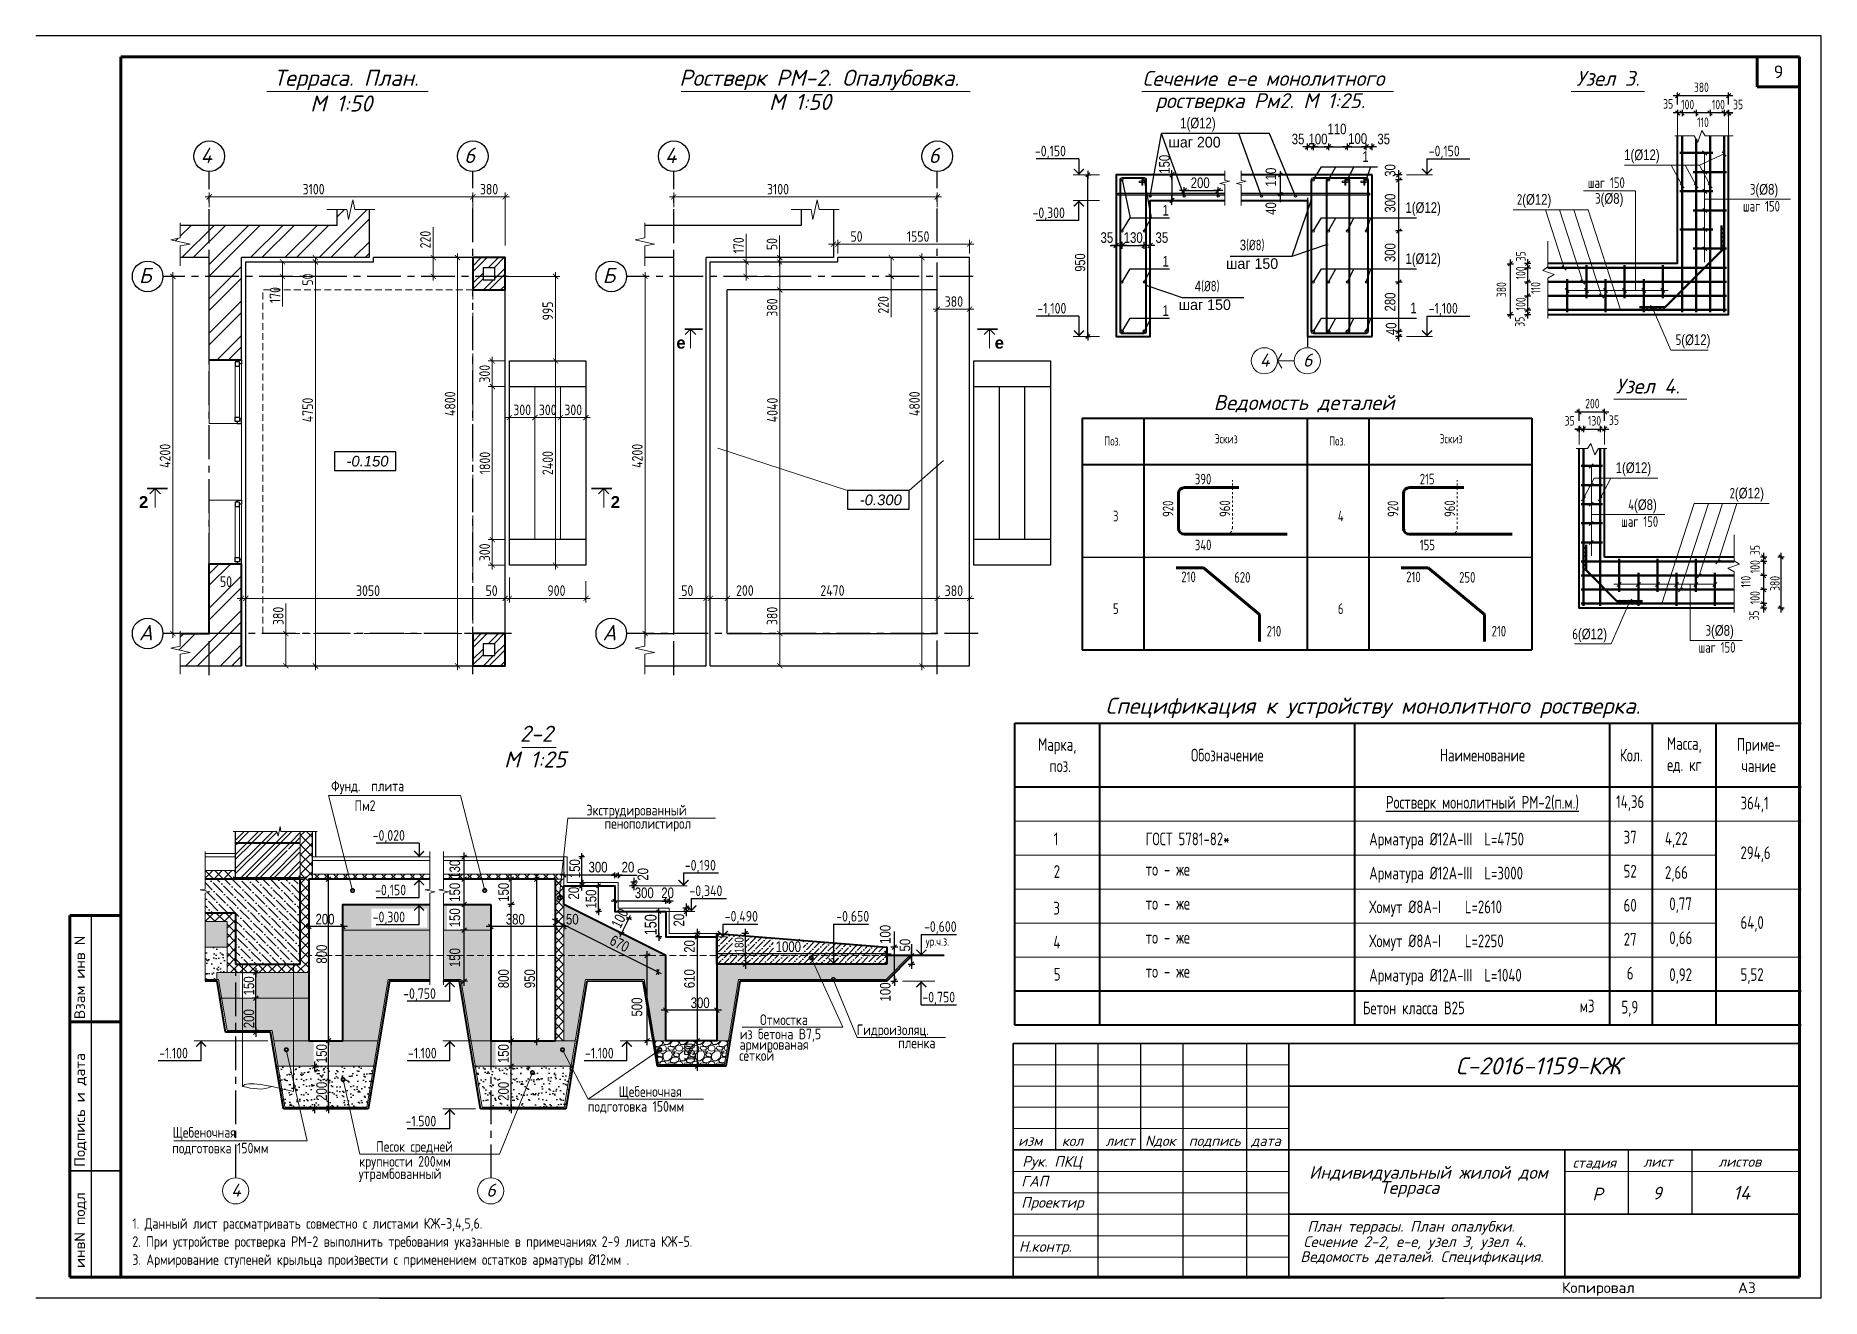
# Model space of a CAD drawing. Extents: x -12289450 to -10763036, y -7834513 to -6150123.
# Drawn here: x -11015035 to -10973036, y -7834506 to -7804813 of the extents above; entities that cross this region are included whole.
import ezdxf

# ---------------------------------------------------------------- set-up
doc = ezdxf.new("R2010")
doc.units = 0
doc.header["$LTSCALE"] = 25
doc.header["$PDMODE"] = 35
for name, pattern in [('CENTER', [50.8, 31.75, -6.35, 6.35, -6.35]), ('HIDDEN', [9.525, 6.35, -3.175]), ('KL', [4, 2, -2])]:
    doc.linetypes.add(name, pattern=pattern)
doc.layers.get('DefPoints').update_dxf_attribs({"color": 10, "lineweight": 30})
for name, color, linetype in [('001-ПЕРЕГОРОДКИ', 5, 'Continuous'), ('003-ТЕКСТ', 7, 'Continuous'), ('004-ВСПЛИНИИ', 15, 'Continuous'), ('005-РАЗМЕРЫ', 252, 'Continuous'), ('008-ШТРИХОВКА', 252, 'Continuous'), ('014-ОСИ', 251, 'CENTER'), ('Annotation - Text', 7, 'Continuous'), ('ArchiCAD', 7, 'Continuous'), ('F-text', 7, 'Continuous'), ('kassa', 7, 'Continuous'), ('osnovnie', 7, 'Continuous'), ('Новое', 51, 'Continuous'), ('Размер', 6, 'Continuous'), ('Текст', 7, 'Continuous')]:
    doc.layers.add(name, color=color, linetype=linetype)
for name, color, linetype, lineweight in [('RAZMER', 7, 'Continuous', 9), ('ROSTV', 5, 'Continuous', 30), ('Ростверк', 5, 'Continuous', 35), ('СТЕНЫ', 5, 'Continuous', 40), ('Текст AMS', 7, 'Continuous', 9), ('тонк', 7, 'Continuous', 20), ('ФУНДАМЕНТ', 5, 'Continuous', 30)]:
    doc.layers.add(name, color=color, linetype=linetype, lineweight=lineweight)
doc.layers.add('Окна ArchiCAD_Ном._пера__23', color=7, linetype='Continuous', lineweight=30, true_color=0xff6600)
doc.layers.add('Окна ArchiCAD_Ном._пера__3', color=7, linetype='Continuous', lineweight=15, true_color=0xff6600)
doc.styles.add('gismo', font='isocpeui.ttf')
doc.styles.add('GOST 2.304', font='cs_gost2304.shx')
doc.styles.add('Isocpeur', font='isocpeui.ttf')
doc.styles.add('RUSS', font='russ', dxfattribs={"width": 0.8})
doc.styles.add('SIMP701', font='simplex701.shx')
doc.styles.get("Standard").update_dxf_attribs({"font": 'arial.ttf'})
doc.styles.add('STYLE1', font='simplex.shx', dxfattribs={"width": 0.7, "height": 300})
doc.styles.add('TXT0', font='txt', dxfattribs={"width": 0.8})
doc.styles.add('СГЕНЕРИР_СТИЛЬ_1', font='arialbd.ttf')
doc.styles.add('Текстер', font='ariali.ttf')
doc.dimstyles.new('1', dxfattribs={"dimscale": 100, "dimtxt": 2.5, "dimasz": 1.2, "dimexe": 1, "dimexo": 1, "dimgap": 0.5, "dimtad": 1, "dimdec": 0, "dimzin": 0, "dimdsep": 46, "dimtxsty": 'GOST 2.304', "dimblk": 'ARCHTICK', "dimcen": 0.09, "dimdle": 1, "dimclrd": 256, "dimclre": 256, "dimclrt": 7, "dimadec": 0, "dimazin": 0, "dimtfac": 1, "dimtdec": 0, "dimtmove": 0, "dimatfit": 3, "dimldrblk": 'ARCHTICK', "dimfxl": 0, "dimtolj": 1, "dimtzin": 0, "dimlwd": 5, "dimlwe": 5, "dimarcsym": 0})
doc.dimstyles.new('100', dxfattribs={"dimtxt": 250, "dimasz": 80, "dimexe": 0, "dimexo": 0, "dimgap": 30, "dimtad": 1, "dimdec": 0, "dimzin": 9, "dimtxsty": 'Standard', "dimblk": 'ARCHTICK', "dimcen": 80, "dimdle": 50, "dimadec": 0, "dimazin": 0, "dimtfac": 1, "dimtdec": 0, "dimtix": 1, "dimtmove": 0, "dimatfit": 1, "dimldrblk": 'DOTSMALL', "dimfxl": 0, "dimarcsym": 0})
doc.dimstyles.new('Копия РАЗМЕРЫ22', dxfattribs={"dimscale": 30, "dimtxt": 3.7, "dimasz": 0.06, "dimexe": 0, "dimexo": 0, "dimgap": 0.7, "dimtad": 1, "dimdec": 0, "dimzin": 0, "dimdsep": 46, "dimtxsty": 'TXT0', "dimblk1": 'A8MITTA', "dimblk2": 'A8MITTA', "dimsah": 1, "dimcen": 0.2, "dimse1": 1, "dimse2": 1, "dimadec": 0, "dimazin": 0, "dimtp": 6, "dimtm": 6, "dimtfac": 1, "dimtdec": 0, "dimtofl": 0, "dimtmove": 0, "dimatfit": 3, "dimldrblk": 'A8MITTA', "dimfxl": 0, "dimtolj": 1, "dimtzin": 0, "dimarcsym": 0})

msp = doc.modelspace()

# ---------------------------------------------------------------- texts
at = {"color": 0, "lineweight": 15, "style": 'RUSS'}
for s, p in [('шаг 200', (-10988390.6, -7807441.2)), ('шаг 150', (-10987037.1, -7810297.5)), ('шаг 150', (-10988150.8, -7811264.1))]:
    msp.add_text(s, height=250, dxfattribs=at).set_placement(p)
at = {"linetype": 'Continuous', "lineweight": 25, "ltscale": 20, "style": 'GOST 2.304'}
for s, height, p in [('-0,150', 250, (-10991532.4, -7807650.1)), ('-0,150', 250, (-10982268.9, -7807650.1)), ('-0,300', 250, (-10991588.6, -7809102.5)), ('-1,100', 250, (-10991476.1, -7811348.5)), ('-1,100', 250, (-10982268.9, -7811348.5)), ('-0,020', 250, (-11007108.9, -7823745.1)), ('-0,190', 250, (-10999767.5, -7824446.3)), ('-0,150', 250, (-11007052.7, -7825029.1)), ('-0,340', 250, (-10999658.9, -7825046.3)), ('-0,490', 250, (-10998828.2, -7825646.3)), ('-0,650', 250, (-10996205.4, -7825646.3)), ('-0,300', 250, (-11007108.9, -7825664.4)), ('-0,600', 250, (-10994140.5, -7825889.8)), ('ур.ч.з.', 200, (-10994103.3, -7826212.9)), ('-0,750', 250, (-11006392.2, -7827464.4)), ('-0,750', 250, (-10994179.7, -7827548.5)), ('-1.100', 250, (-11012129.5, -7828864.4)), ('-1.100', 250, (-11006278.2, -7828864.4)), ('-1.100', 250, (-11002114.5, -7828864.4)), ('-1.500', 250, (-11006334.4, -7830464.4))]:
    msp.add_text(s, height=height, dxfattribs=at).set_placement(p)
at = {"lineweight": 25, "ltscale": 20, "style": 'GOST 2.304'}
for s, p in [('Фунд.  плита ', (-11008086.3, -7822582.2)), ('Пм2', (-11007536.1, -7823044.9)), ('Экструдированный', (-11002081.2, -7823151.7)), ('пенополистирол', (-11001656.2, -7823464.5)), ('Отмостка ', (-10997998.1, -7828079.7)), ('из бетона В7,5', (-10998474.8, -7828415.1)), ('Гидроизоляц.', (-10995722.4, -7828317)), ('сеткой', (-10998488.9, -7828921.7)), ('армированая ', (-10998478.8, -7828662.3)), ('пленка', (-10994748.9, -7828625.1)), ('Щебеночная ', (-11001325.6, -7829768.7)), ('подготовка 150мм', (-11002049.8, -7830118.6)), ('подготовка 150мм', (-11011822.9, -7831099.6)), ('Щебеночная ', (-11011815, -7830727.8)), ('Песок средней', (-11007027.3, -7831061.4)), ('крупности 200мм', (-11007424.5, -7831411.3)), ('утрамбованный', (-11007438.8, -7831700.4))]:
    msp.add_text(s, height=250, dxfattribs=at).set_placement(p)
at = {"color": 5, "linetype": 'Continuous', "ltscale": 20, "style": 'GOST 2.304'}
for s, p in [('1. Данный лист рассматривать совместно с листами КЖ-3,4,5,6.', (-11012760.8, -7832872.2)), ('2. При устройстве ростверка РМ-2 выполнить требования указанные в примечаниях 2-9 листа КЖ-5.', (-11012760.8, -7833296.3)), ('3. Армирование ступеней крыльца произвести с применением остатков арматуры %%C12мм .', (-11012760.8, -7833720.3))]:
    msp.add_text(s, height=250, dxfattribs=at).set_placement(p)
at = {"insert": (-10974157.1, -7805513.2), "char_height": 299.917, "width": 571.27, "attachment_point": 1}
msp.add_mtext('{\\Fsimplex|c0;9}', dxfattribs=at)
at = {"color": 0, "lineweight": 15, "char_height": 250}
for s, insert, attachment_point, style in [('1(%%C12)', (-10988114.2, -7806741.9), 1, 'RUSS'), ('1', (-10983829.7, -7807530.4), 1, 'RUSS'), ('1(%%C12)', (-10977670.8, -7807489.2), 1, 'RUSS'), ('шаг 150', (-10978528.1, -7808395), 7, 'STYLE1'), ('2{\\Fruss|c204;\\W0.8;(%%C12)}', (-10980194.6, -7808862.6), 7, 'STYLE1'), ('3{\\Fruss|c204;\\W0.8;(%%C\\Fruss|c0;8\\Fruss|c204;)}', (-10978354, -7808840.9), 7, 'STYLE1'), ('3{\\Fruss|c204;\\W0.8;(%%C\\Fruss|c0;8\\Fruss|c204;)}', (-10974712.7, -7808625.4), 7, 'STYLE1'), ('1', (-10988532.1, -7808792.6), 1, 'RUSS'), ('1(%%C12)', (-10982816.3, -7808730.4), 1, 'RUSS'), ('шаг 150', (-10974879.1, -7808947.5), 7, 'STYLE1'), ('3{\\Fsimplex|c204;\\W0.7;(%%C8)}', (-10986714.1, -7809610.4), 1, 'RUSS'), ('1', (-10988532.1, -7809992.6), 1, 'RUSS'), ('1(%%C12)', (-10982816.3, -7809930.4), 1, 'RUSS'), ('4{\\Fsimplex|c204;\\W0.7;(%%C8)}', (-10987771, -7810577), 1, 'RUSS'), ('1', (-10982702.2, -7811090.4), 1, 'RUSS'), ('1', (-10988532.1, -7811152.6), 1, 'RUSS'), ('5{\\Fruss|c204;\\W0.8;(%%C12)}', (-10976460.5, -7812164.2), 7, 'STYLE1'), ('1(%%C12)', (-10977870.6, -7814847.9), 1, 'RUSS'), ('390', (-10987770.5, -7815114.6), 1, 'STYLE1'), ('215', (-10982480.3, -7815114.6), 1, 'STYLE1'), ('4{\\Fruss|c204;\\W0.8;(%%C\\Fruss|c0;8\\Fruss|c204;)}', (-10977576.8, -7816041.9), 7, 'STYLE1'), ('2{\\Fruss|c204;\\W0.8;(%%C12)}', (-10975192.2, -7815771.4), 7, 'STYLE1'), ('3', (-10989696.2, -7815985.1), 1, 'STYLE1'), ('4', (-10984406, -7815985.1), 1, 'STYLE1'), ('шаг 150', (-10977743.3, -7816364.1), 7, 'STYLE1'), ('340', (-10987770.5, -7816663.5), 1, 'STYLE1'), ('155', (-10982480.3, -7816663.5), 1, 'STYLE1'), ('210', (-10988088.9, -7817415.1), 1, 'STYLE1'), ('210', (-10982798.8, -7817415.1), 1, 'STYLE1'), ('620', (-10986844, -7817426), 1, 'STYLE1'), ('250', (-10981553.8, -7817426), 1, 'STYLE1'), ('5', (-10989696.2, -7818163.1), 1, 'STYLE1'), ('6', (-10984406, -7818163.1), 1, 'STYLE1'), ('3{\\Fruss|c204;\\W0.8;(%%C\\Fruss|c0;8\\Fruss|c204;)}', (-10975757, -7818999.7), 7, 'STYLE1'), ('210', (-10986080.3, -7818691.9), 1, 'STYLE1'), ('210', (-10980790.1, -7818691.9), 1, 'STYLE1'), ('6{\\Fruss|c204;\\W0.8;(%%C12)}', (-10978891.6, -7819082.5), 7, 'STYLE1'), ('шаг 150', (-10975923.5, -7819321.9), 7, 'STYLE1')]:
    msp.add_mtext(s, dxfattribs=dict(at, insert=insert, attachment_point=attachment_point, style=style))
at = {"color": 0, "char_height": 250, "width": 8283.856, "attachment_point": 1, "rotation": 90, "style": 'STYLE1'}
for s, insert in [('920', (-10988527, -7816130.9)), ('960', (-10987189.8, -7816130.9)), ('920', (-10983236.8, -7816130.9)), ('960', (-10981899.6, -7816130.9))]:
    msp.add_mtext(s, dxfattribs=dict(at, insert=insert))
at = {"linetype": 'Continuous', "lineweight": 25, "ltscale": 75, "char_height": 249.931, "attachment_point": 1}
for s, insert, width in [('\\Fsimplex.shx;\\W1.0000000000;\\T1.0000000000;\\o\\lКопировал', (-10979137.4, -7834130.3), 2296.983), ('\\Fsimplex.shx;\\W1.0000000000;\\T1.0000000000;\\o\\lA3', (-10974994.3, -7834130.3), 737.891)]:
    msp.add_mtext(s, dxfattribs=dict(at, insert=insert, width=width))
at = {"layer": '003-ТЕКСТ', "lineweight": 30, "style": 'SIMP701'}
for s, height, p in [('Взам инв N', 250, (-11013875.6, -7827940.9)), ('Подпись и дата', 249.996, (-11013875.6, -7831414.7)), ('инвN подл', 250, (-11013875.6, -7833792.6))]:
    msp.add_text(s, height=height, rotation=90, dxfattribs=at).set_placement(p)
at = {"layer": '005-РАЗМЕРЫ', "style": 'TXT0', "width": 0.8}
for p in [(-11000628, -7824683.7), (-11002255.9, -7825128.1)]:
    msp.add_text('20', height=250, rotation=90, dxfattribs=at).set_placement(p)
at = {"layer": '005-РАЗМЕРЫ', "ltscale": 5, "char_height": 250, "attachment_point": 5, "style": 'TXT0'}
for s, insert in [('\\A1;110', (-10984428.8, -7807009)), ('\\A1;35', (-10985342.6, -7807243.8)), ('\\A1;100', (-10984874.3, -7807243.8)), ('\\A1;100', (-10983941.5, -7807234.6)), ('\\A1;35', (-10983328.5, -7807243.8)), ('\\A1;200', (-10987644.6, -7808272.9)), ('\\A1;35', (-10989840, -7809562.3)), ('\\A1;130', (-10989220.3, -7809562.3)), ('\\A1;35', (-10988545.9, -7809562.3)), ('\\A1;300', (-11001807.9, -7824367.7)), ('\\A1;20', (-11001104.2, -7824367.7)), ('\\A1;300', (-11000722.1, -7824972.4)), ('\\A1;20', (-11000172.2, -7824972.4)), ('\\A1;200', (-11008230.5, -7825591.8)), ('\\A1;380', (-11003754.6, -7825591.8)), ('\\A1;50', (-11002413.3, -7825591.8)), ('\\A1;1000', (-10997331.9, -7826238.7)), ('\\A1;300', (-10999406.5, -7827556.8))]:
    msp.add_mtext(s, dxfattribs=dict(at, insert=insert))
at = {"layer": '005-РАЗМЕРЫ', "ltscale": 5, "attachment_point": 5, "style": 'TXT0'}
for s, insert, char_height, rotation in [('\\A1;150', (-10988483.1, -7807837.9), 250, 90), ('\\A1;30', (-10983175.6, -7807982.8), 250, 90), ('\\A1;300', (-10983175.6, -7808751.2), 250, 90), ('\\A1;300', (-10983175.6, -7809914.2), 250, 90), ('\\A1;950', (-10990468, -7810148), 240, 90), ('\\A1;280', (-10983175.6, -7811075.5), 250, 90), ('\\A1;40', (-10983150.9, -7811705.3), 250, 90), ('\\A1;130', (-11005176.2, -7824417.2), 250, 90), ('\\A1;150', (-11002355, -7824403.2), 250, 90), ('\\A1;150', (-11005176.2, -7824957.3), 250, 90), ('\\A1;150', (-11004029.6, -7824957.3), 250, 90), ('\\A1;150', (-11001971.1, -7825117.4), 250, 90), ('\\A1;150', (-11005176.2, -7825557.3), 250, 90), ('\\A1;100', (-11001294.6, -7825569.5), 250, 63.43495), ('\\A1;20', (-10999904.1, -7825613.5), 250, 90), ('\\A1;100', (-10995051.6, -7825948), 250, 90), ('\\A1;800', (-11008308, -7826412.2), 250, 90), ('\\A1;670', (-11001302.4, -7826165.3), 250, 333.43495), ('\\A1;20', (-10999656.6, -7826230.2), 250, 90), ('\\A1;180', (-10998488, -7826202.3), 210, 90), ('\\A1;50', (-10994587, -7826200.2), 250, 90), ('\\A1;150', (-11005176.2, -7826492.7), 250, 90), ('\\A1;150', (-11010019.2, -7827157.7), 250, 90), ('\\A1;800', (-11004029.6, -7826989.6), 250, 90), ('\\A1;950', (-11003412.9, -7826989.6), 250, 90), ('\\A1;610', (-10999656.6, -7826989.6), 250, 90), ('\\A1;500', (-11000892.4, -7827656.3), 250, 90), ('\\A1;100', (-10995050.3, -7827301.9), 250, 90), ('\\A1;200', (-11010019.2, -7827930.6), 250, 90), ('\\A1;150', (-11008309.6, -7828751.1), 250, 90), ('\\A1;150', (-11004031.3, -7828751.1), 250, 90), ('\\A1;150', (-10999656.6, -7828727.3), 250, 90), ('\\A1;200', (-11008309.6, -7829638), 250, 90), ('\\A1;200', (-11004031.3, -7829638), 250, 90)]:
    msp.add_mtext(s, dxfattribs=dict(at, insert=insert, char_height=char_height, rotation=rotation))
at = {"layer": '005-РАЗМЕРЫ', "lineweight": 25, "ltscale": 4, "char_height": 250, "attachment_point": 5, "rotation": 90, "style": 'TXT0'}
for s, insert in [('\\A1;110', (-10985981.5, -7808139.9)), ('\\A1;40', (-10985981.5, -7808877))]:
    msp.add_mtext(s, dxfattribs=dict(at, insert=insert))
at = {"layer": 'Annotation - Text', "color": 0, "lineweight": 25, "style": 'gismo'}
for s, height, p in [('Терраса. План.', 378, (-11009436.2, -7805992)), ('Ростверк РМ-2. Опалубовка.', 378, (-10999898.1, -7805992)), ('Сечение е-е монолитного', 350, (-10989002, -7805992)), ('Узел 3.', 350, (-10978799, -7805992)), ('М 1:50', 378, (-11008579.1, -7806596.7)), ('М 1:50', 378, (-10997787.4, -7806558.6)), (' ростверка Рм2. М 1:25.', 350, (-10988919.9, -7806515.2)), ('Узел 4.', 350, (-10977872.2, -7813228.4)), ('Ведомость деталей ', 350, (-10987328.4, -7813614.9)), ('Спецификация к устройству монолитного ростверка.', 378, (-10989872.8, -7820758.9)), ('2-2', 378, (-11003647.2, -7821418.5)), ('М 1:25', 378, (-11004019.5, -7822023.3)), ('С-2016-1159-КЖ', 400.828, (-10981635.2, -7829241.1)), ('изм', 240, (-10991927.9, -7830922.5)), ('кол', 240, (-10990899.9, -7830922.5)), ('лист', 240, (-10989871.9, -7830922.5)), ('Nдок', 240, (-10988941.8, -7830922.5)), ('подпись', 240, (-10987913.8, -7830922.5)), ('дата', 240, (-10986445.3, -7830922.5)), ('Рук. ПКЦ', 250, (-10991829.9, -7831411.6)), ('стадия', 240, (-10978882.2, -7831436.1)), ('лист', 240, (-10977217.8, -7831411.6)), ('листов', 240, (-10975455.6, -7831411.6)), ('ГАП', 250, (-10991854.4, -7831876.3)), ('Индивидуальный жилой дом', 300, (-10985083.5, -7831695.4)), ('Терраса', 300, (-10983420.3, -7832049.7)), ('Р', 298.6, (-10978420.4, -7832203.9)), ('9', 298.6, (-10977006.8, -7832181.7)), ('14', 320.66, (-10975107.8, -7832185.7)), ('Проектир', 250, (-10991854.4, -7832375.2)), ('План террасы. План опалубки.', 252, (-10985124.7, -7832938.9)), ('Н.контр.', 250, (-10991909.2, -7833413.1)), ('Сечение 2-2, е-е, узел 3, узел 4. ', 252, (-10985217.4, -7833298.2)), ('Ведомость деталей. Спецификация. ', 252, (-10985288.2, -7833651.4))]:
    msp.add_text(s, height=height, dxfattribs=at).set_placement(p)
at = {"layer": 'Annotation - Text', "color": 7, "linetype": 'Continuous', "lineweight": 0, "char_height": 280, "attachment_point": 2, "style": 'СГЕНЕРИР_СТИЛЬ_1'}
for s, insert in [('е', (-10999857.6, -7811892.7)), ('е', (-10992369.6, -7811892.7)), ('2', (-11012498.4, -7815640.9)), ('2', (-11001400.4, -7815640.9))]:
    msp.add_mtext(s, dxfattribs=dict(at, insert=insert))
at = {"layer": 'Annotation - Text', "color": 0, "lineweight": 25, "char_height": 308, "attachment_point": 2, "style": 'gismo'}
for s, insert in [('4', (-10986127.2, -7812288.1)), ('6', (-10985116.4, -7812288.1)), ('4', (-11010325.3, -7831808.2)), ('6', (-11004325.3, -7831808.2))]:
    msp.add_mtext(s, dxfattribs=dict(at, insert=insert))
at = {"layer": 'F-text', "lineweight": 15, "attachment_point": 5, "style": 'STYLE1'}
for s, insert, char_height in [('Поз.', (-10989709.6, -7814343.3), 217.8), ('Эскиз', (-10987031.5, -7814291.2), 217.8), ('Поз.', (-10984419.4, -7814343.3), 217.8), ('Эскиз', (-10981741.3, -7814291.2), 217.8), ('Марка,\\P поз.', (-10991006.6, -7821731.8), 300), ('Обозначение', (-10987006.6, -7821731.8), 300), ('Наименование', (-10981006.6, -7821731.8), 300), ('Кол.', (-10977506.6, -7821731.8), 300), ('Масса,\\Pед. кг', (-10976256.6, -7821731.8), 300), ('Приме-\\Pчание', (-10974506.6, -7821731.8), 300)]:
    msp.add_mtext(s, dxfattribs=dict(at, insert=insert, char_height=char_height))
at = {"layer": 'F-text', "insert": (-10981006.6, -7822881.8), "char_height": 300, "width": 6263.28, "attachment_point": 5, "style": 'STYLE1'}
msp.add_mtext('{\\LРостверк монолитный РМ-2(п.м.)}', dxfattribs=at)
at = {"layer": 'F-text', "color": 0, "lineweight": 15, "char_height": 300, "attachment_point": 1, "style": 'STYLE1'}
for s, insert in [('364,1', (-10974935, -7822708.9)), ('1', (-10991089.4, -7823552.9)), ('ГОСТ 5781-82*', (-10988929.9, -7823552.9)), ('Арматура %%C12А-III  L=4750', (-10983667.7, -7823556.1)), ('4,22', (-10976713.3, -7823542.4)), ('294,6', (-10974935, -7823878.3)), ('2', (-10991089.4, -7824319)), ('то - же                   ', (-10988929.9, -7824267.2)), ('Арматура %%C12А-III  L=3000', (-10983667.7, -7824356.1)), ('2,66', (-10976713.3, -7824342.4)), ('3', (-10991097.3, -7825181.2)), ('то - же                   ', (-10988929.9, -7825067.2)), ('Хомут %%C8А-I    L=2610', (-10983667.7, -7825150.5)), ('0,77', (-10976611.4, -7825079)), ('64,0', (-10974935, -7825518.6)), ('4', (-10991097.3, -7825981.2)), ('то - же                   ', (-10988929.9, -7825867.2)), ('то - же                   ', (-10988929.9, -7825867.2)), ('Хомут %%C8А-I    L=2250', (-10983667.7, -7825950.5)), ('0,66', (-10976611.4, -7825879)), ('5', (-10991089.4, -7826736.5)), ('то - же                   ', (-10988929.9, -7826667.2)), ('то - же                   ', (-10988929.9, -7826667.2)), ('Арматура %%C12А-III  L=1040', (-10983667.7, -7826756.1)), ('0,92', (-10976611.4, -7826745.3)), ('5,52', (-10974935, -7826742.4)), ('м3', (-10978717.6, -7827481.3)), (' Бетон класса В25', (-10983958, -7827527.6))]:
    msp.add_mtext(s, dxfattribs=dict(at, insert=insert))
at = {"layer": 'osnovnie', "linetype": 'Continuous', "char_height": 300, "width": 928.292, "attachment_point": 5, "style": 'STYLE1'}
for s, insert in [('14,36', (-10977531.2, -7822861.8)), ('37', (-10977531.2, -7823661.8)), ('52', (-10977531.2, -7824461.8)), ('60', (-10977531.2, -7825261.8)), ('27', (-10977531.2, -7826061.8)), ('6', (-10977531.2, -7826861.8)), ('5,9', (-10977539.3, -7827694.3))]:
    msp.add_mtext(s, dxfattribs=dict(at, insert=insert))
at = {"layer": 'Размер', "lineweight": 15, "ltscale": 100, "char_height": 225, "attachment_point": 5, "style": 'STYLE1'}
for s, insert in [('\\A1;380', (-10975856.7, -7806027.2)), ('\\A1;35', (-10976636.8, -7806416.5)), ('\\A1;100', (-10976179.5, -7806432.2)), ('\\A1;100', (-10975455.9, -7806432.2)), ('\\A1;35', (-10974994.4, -7806432.2)), ('\\A1;110', (-10975818.6, -7806848.1)), ('\\A1;200', (-10978420.1, -7813464.4)), ('\\A1;35', (-10978955.1, -7813869.4)), ('\\A1;130', (-10978369.9, -7813869.4)), ('\\A1;35', (-10977912.7, -7813853.7))]:
    msp.add_mtext(s, dxfattribs=dict(at, insert=insert))
at = {"layer": 'Размер', "char_height": 225, "attachment_point": 5, "rotation": 90, "style": 'STYLE1'}
for s, insert in [('\\A1;35', (-10980103.6, -7810001.9)), ('\\A1;100', (-10980103.6, -7810391.6)), ('\\A1;380', (-10980559.6, -7810785.5)), ('\\A1;110', (-10979754.2, -7810745.7)), ('\\A1;100', (-10980103.6, -7811120.2)), ('\\A1;35', (-10980127.9, -7811539.8)), ('\\A1;35', (-10974594.6, -7816910.6)), ('\\A1;100', (-10974594.6, -7817300.3)), ('\\A1;110', (-10974811.1, -7817654.5)), ('\\A1;380', (-10974125.5, -7817694.2)), ('\\A1;100', (-10974594.6, -7818028.9)), ('\\A1;35', (-10974617, -7818448.5))]:
    msp.add_mtext(s, dxfattribs=dict(at, insert=insert))
at = {"layer": 'Текст', "style": 'Isocpeur'}
for s, p in [('4', (-11011158.4, -7807807.5)), ('6', (-11004958.4, -7807807.5)), ('4', (-11000233.8, -7807807.5)), ('6', (-10994033.8, -7807807.5)), ('Б', (-11012607.5, -7810631.5)), ('Б', (-11001701.6, -7810631.5)), ('А', (-11012607.5, -7819031.5)), ('А', (-11001701.6, -7819031.5))]:
    msp.add_text(s, height=360, dxfattribs=at).set_placement(p)

# ---------------------------------------------------------------- blocks, each defined once
blk = doc.blocks.new('_ArchTick')
at = {"color": 0, "linetype": 'ByBlock', "const_width": 0.15}
blk.add_lwpolyline([(-0.5, -0.5), (0.5, 0.5)], dxfattribs=at)
blk = doc.blocks.new('*D1515')
at = {"layer": '005-РАЗМЕРЫ', "lineweight": 5, "transparency": 16777216}
for p, q in [((-11010953, -7808842), (-11010953, -7808504)), ((-11004753, -7808842), (-11004753, -7808504)), ((-11011053, -7808604), (-11004653, -7808604))]:
    blk.add_line(p, q, dxfattribs=at)
at = {"layer": 'DefPoints', "color": 0, "transparency": 16777216}
for p in [(-11010953, -7808942), (-11004753, -7808604), (-11004753, -7808942)]:
    blk.add_point(p, dxfattribs=at)
at = {"layer": '005-РАЗМЕРЫ', "lineweight": 5, "transparency": 16777216, "xscale": 120, "yscale": 120, "zscale": 120, "rotation": 180}
blk.add_blockref('_ArchTick', (-11010953, -7808604), dxfattribs=at)
at = {"layer": '005-РАЗМЕРЫ', "lineweight": 5, "transparency": 16777216, "xscale": 120, "yscale": 120, "zscale": 120}
blk.add_blockref('_ArchTick', (-11004753, -7808604), dxfattribs=at)
at = {"layer": '005-РАЗМЕРЫ', "color": 7, "transparency": 16777216, "insert": (-11008500, -7808423), "char_height": 250, "attachment_point": 5, "style": 'GOST 2.304'}
blk.add_mtext('\\A1;3100', dxfattribs=at)
blk = doc.blocks.new('*D1516')
at = {"layer": '005-РАЗМЕРЫ', "lineweight": 5, "transparency": 16777216}
for p, q in [((-11011774, -7810473), (-11011909, -7810473)), ((-11011809, -7818973), (-11011809, -7810373)), ((-11011807, -7818873), (-11011909, -7818873))]:
    blk.add_line(p, q, dxfattribs=at)
at = {"layer": 'DefPoints', "color": 0, "transparency": 16777216}
for p in [(-11011809, -7810473), (-11011674, -7810473), (-11011707, -7818873)]:
    blk.add_point(p, dxfattribs=at)
at = {"layer": '005-РАЗМЕРЫ', "lineweight": 5, "transparency": 16777216, "xscale": 120, "yscale": 120, "zscale": 120}
for p, rotation in [((-11011809, -7810473), 90), ((-11011809, -7818873), 270)]:
    blk.add_blockref('_ArchTick', p, dxfattribs=dict(at, rotation=rotation))
at = {"layer": '005-РАЗМЕРЫ', "color": 7, "transparency": 16777216, "insert": (-11011993, -7814694), "char_height": 250, "attachment_point": 5, "rotation": 90, "style": 'GOST 2.304'}
blk.add_mtext('\\A1;4200', dxfattribs=at)
blk = doc.blocks.new('*D1517')
at = {"layer": '005-РАЗМЕРЫ', "lineweight": 5, "transparency": 16777216}
for p, q in [((-11009151, -7818873), (-11009151, -7818165)), ((-11009015, -7818873), (-11009251, -7818873)), ((-11009151, -7819633), (-11009151, -7818773)), ((-11009015, -7819633), (-11009251, -7819633))]:
    blk.add_line(p, q, dxfattribs=at)
at = {"layer": 'DefPoints', "color": 0, "transparency": 16777216}
for p in [(-11008915, -7818873), (-11009151, -7819633), (-11008915, -7819633)]:
    blk.add_point(p, dxfattribs=at)
at = {"layer": '005-РАЗМЕРЫ', "lineweight": 5, "transparency": 16777216, "xscale": 120, "yscale": 120, "zscale": 120}
for p, rotation in [((-11009151, -7818873), 90), ((-11009151, -7819633), 270)]:
    blk.add_blockref('_ArchTick', p, dxfattribs=dict(at, rotation=rotation))
at = {"layer": '005-РАЗМЕРЫ', "color": 7, "transparency": 16777216, "insert": (-11009331, -7818459), "char_height": 250, "attachment_point": 5, "rotation": 90, "style": 'GOST 2.304'}
blk.add_mtext('\\A1;380', dxfattribs=at)
blk = doc.blocks.new('*D1518')
at = {"layer": '005-РАЗМЕРЫ', "lineweight": 5, "ltscale": 100, "transparency": 16777216}
for p, q in [((-11009993, -7818045), (-11010293, -7818045)), ((-11010193, -7817913), (-11010193, -7818145)), ((-11010093, -7817913), (-11010093, -7818145))]:
    blk.add_line(p, q, dxfattribs=at)
at = {"layer": 'DefPoints', "color": 0, "ltscale": 100, "transparency": 16777216}
for p in [(-11010193, -7817813), (-11010093, -7817813), (-11010193, -7818045)]:
    blk.add_point(p, dxfattribs=at)
at = {"layer": '005-РАЗМЕРЫ', "lineweight": 5, "ltscale": 100, "transparency": 16777216, "xscale": 120, "yscale": 120, "zscale": 120, "rotation": 180}
blk.add_blockref('_ArchTick', (-11010193, -7818045), dxfattribs=at)
at = {"layer": '005-РАЗМЕРЫ', "lineweight": 5, "ltscale": 100, "transparency": 16777216, "xscale": 120, "yscale": 120, "zscale": 120}
blk.add_blockref('_ArchTick', (-11010093, -7818045), dxfattribs=at)
at = {"layer": '005-РАЗМЕРЫ', "color": 7, "ltscale": 100, "transparency": 16777216, "insert": (-11010560, -7817651), "char_height": 250, "attachment_point": 5, "style": 'GOST 2.304'}
blk.add_mtext('\\A1;50', dxfattribs=at)
blk = doc.blocks.new('*D1514')
at = {"layer": '005-РАЗМЕРЫ', "lineweight": 5, "transparency": 16777216}
for p, q in [((-11008364, -7810033), (-11008557, -7810033)), ((-11008364, -7810133), (-11008557, -7810133)), ((-11008457, -7810033), (-11008457, -7810233)), ((-11008457, -7810133), (-11008457, -7810749))]:
    blk.add_line(p, q, dxfattribs=at)
at = {"layer": 'DefPoints', "color": 0, "transparency": 16777216}
for p in [(-11008457, -7810033), (-11008264, -7810033), (-11008264, -7810133)]:
    blk.add_point(p, dxfattribs=at)
at = {"layer": '005-РАЗМЕРЫ', "lineweight": 5, "transparency": 16777216, "xscale": 120, "yscale": 120, "zscale": 120}
for p, rotation in [((-11008457, -7810033), 90), ((-11008457, -7810133), 270)]:
    blk.add_blockref('_ArchTick', p, dxfattribs=dict(at, rotation=rotation))
at = {"layer": '005-РАЗМЕРЫ', "color": 7, "transparency": 16777216, "insert": (-11008637, -7810549), "char_height": 250, "attachment_point": 5, "rotation": 90, "style": 'GOST 2.304'}
blk.add_mtext('\\A1;50', dxfattribs=at)
blk = doc.blocks.new('*D1519')
at = {"layer": '005-РАЗМЕРЫ', "lineweight": 5, "transparency": 16777216}
for p, q in [((-11004753, -7809566), (-11004753, -7808504)), ((-11003993, -7809747), (-11003993, -7808504)), ((-11004853, -7808604), (-11003893, -7808604))]:
    blk.add_line(p, q, dxfattribs=at)
at = {"layer": 'DefPoints', "color": 0, "transparency": 16777216}
for p in [(-11003993, -7808604), (-11004753, -7809666), (-11003993, -7809847)]:
    blk.add_point(p, dxfattribs=at)
at = {"layer": '005-РАЗМЕРЫ', "lineweight": 5, "transparency": 16777216, "xscale": 120, "yscale": 120, "zscale": 120, "rotation": 180}
blk.add_blockref('_ArchTick', (-11004753, -7808604), dxfattribs=at)
at = {"layer": '005-РАЗМЕРЫ', "lineweight": 5, "transparency": 16777216, "xscale": 120, "yscale": 120, "zscale": 120}
blk.add_blockref('_ArchTick', (-11003993, -7808604), dxfattribs=at)
at = {"layer": '005-РАЗМЕРЫ', "color": 7, "transparency": 16777216, "insert": (-11004373, -7808423), "char_height": 250, "attachment_point": 5, "style": 'GOST 2.304'}
blk.add_mtext('\\A1;380', dxfattribs=at)
blk = doc.blocks.new('*D1520')
at = {"layer": '005-РАЗМЕРЫ', "lineweight": 5, "transparency": 16777216}
for p, q in [((-11010193, -7818045), (-11003893, -7818045)), ((-11010093, -7818537), (-11010093, -7817945)), ((-11003993, -7818537), (-11003993, -7817945))]:
    blk.add_line(p, q, dxfattribs=at)
at = {"layer": 'DefPoints', "color": 0, "transparency": 16777216}
for p in [(-11003993, -7818045), (-11010093, -7818637), (-11003993, -7818637)]:
    blk.add_point(p, dxfattribs=at)
at = {"layer": '005-РАЗМЕРЫ', "lineweight": 5, "transparency": 16777216, "xscale": 120, "yscale": 120, "zscale": 120, "rotation": 180}
blk.add_blockref('_ArchTick', (-11010093, -7818045), dxfattribs=at)
at = {"layer": '005-РАЗМЕРЫ', "lineweight": 5, "transparency": 16777216, "xscale": 120, "yscale": 120, "zscale": 120}
blk.add_blockref('_ArchTick', (-11003993, -7818045), dxfattribs=at)
at = {"layer": '005-РАЗМЕРЫ', "color": 7, "transparency": 16777216, "insert": (-11007219, -7817865), "char_height": 250, "attachment_point": 5, "style": 'GOST 2.304'}
blk.add_mtext('\\A1;3050', dxfattribs=at)
blk = doc.blocks.new('*D1521')
at = {"layer": '005-РАЗМЕРЫ', "lineweight": 5, "transparency": 16777216}
for p, q in [((-11003993, -7817738), (-11003993, -7818145)), ((-11003993, -7818045), (-11004513, -7818045)), ((-11003793, -7818045), (-11003993, -7818045)), ((-11003893, -7818086), (-11003893, -7817945))]:
    blk.add_line(p, q, dxfattribs=at)
at = {"layer": 'DefPoints', "color": 0, "transparency": 16777216}
for p in [(-11003993, -7817638), (-11003993, -7818045), (-11003893, -7818186)]:
    blk.add_point(p, dxfattribs=at)
at = {"layer": '005-РАЗМЕРЫ', "lineweight": 5, "transparency": 16777216, "xscale": 120, "yscale": 120, "zscale": 120, "rotation": 180}
blk.add_blockref('_ArchTick', (-11003993, -7818045), dxfattribs=at)
at = {"layer": '005-РАЗМЕРЫ', "lineweight": 5, "transparency": 16777216, "xscale": 120, "yscale": 120, "zscale": 120}
blk.add_blockref('_ArchTick', (-11003893, -7818045), dxfattribs=at)
at = {"layer": '005-РАЗМЕРЫ', "color": 7, "transparency": 16777216, "insert": (-11004313, -7817865), "char_height": 250, "attachment_point": 5, "style": 'GOST 2.304'}
blk.add_mtext('\\A1;50', dxfattribs=at)
blk = doc.blocks.new('*D1522')
at = {"layer": '005-РАЗМЕРЫ', "lineweight": 5, "transparency": 16777216}
for p, q in [((-11003893, -7817557), (-11003893, -7818145)), ((-11002093, -7817643), (-11002093, -7818145)), ((-11003993, -7818045), (-11001993, -7818045))]:
    blk.add_line(p, q, dxfattribs=at)
at = {"layer": 'DefPoints', "color": 0, "transparency": 16777216}
for p in [(-11003893, -7817457), (-11002093, -7817543), (-11002093, -7818045)]:
    blk.add_point(p, dxfattribs=at)
at = {"layer": '005-РАЗМЕРЫ', "lineweight": 5, "transparency": 16777216, "xscale": 120, "yscale": 120, "zscale": 120, "rotation": 180}
blk.add_blockref('_ArchTick', (-11003893, -7818045), dxfattribs=at)
at = {"layer": '005-РАЗМЕРЫ', "lineweight": 5, "transparency": 16777216, "xscale": 120, "yscale": 120, "zscale": 120}
blk.add_blockref('_ArchTick', (-11002093, -7818045), dxfattribs=at)
at = {"layer": '005-РАЗМЕРЫ', "color": 7, "transparency": 16777216, "insert": (-11002787, -7817863), "char_height": 250, "attachment_point": 5, "style": 'GOST 2.304'}
blk.add_mtext('\\A1;900', dxfattribs=at)
blk = doc.blocks.new('*D1523')
at = {"layer": '005-РАЗМЕРЫ', "lineweight": 5, "transparency": 16777216}
for p, q in [((-11008462, -7810133), (-11008357, -7810133)), ((-11008457, -7819733), (-11008457, -7810033)), ((-11008462, -7819633), (-11008357, -7819633))]:
    blk.add_line(p, q, dxfattribs=at)
at = {"layer": 'DefPoints', "color": 0, "transparency": 16777216}
for p in [(-11008562, -7810133), (-11008457, -7810133), (-11008562, -7819633)]:
    blk.add_point(p, dxfattribs=at)
at = {"layer": '005-РАЗМЕРЫ', "lineweight": 5, "transparency": 16777216, "xscale": 120, "yscale": 120, "zscale": 120}
for p, rotation in [((-11008457, -7810133), 90), ((-11008457, -7819633), 270)]:
    blk.add_blockref('_ArchTick', p, dxfattribs=dict(at, rotation=rotation))
at = {"layer": '005-РАЗМЕРЫ', "color": 7, "transparency": 16777216, "insert": (-11008637, -7813615), "char_height": 250, "attachment_point": 5, "rotation": 90, "style": 'GOST 2.304'}
blk.add_mtext('\\A1;4750', dxfattribs=at)
blk = doc.blocks.new('*D1524')
at = {"layer": '005-РАЗМЕРЫ', "lineweight": 5, "transparency": 16777216}
for p, q in [((-11009231, -7810133), (-11009231, -7810573)), ((-11009170, -7810133), (-11009131, -7810133)), ((-11008459, -7810473), (-11009331, -7810473)), ((-11009231, -7810473), (-11009231, -7811182))]:
    blk.add_line(p, q, dxfattribs=at)
at = {"layer": 'DefPoints', "color": 0, "transparency": 16777216}
for p in [(-11009270, -7810133), (-11009231, -7810133), (-11008359, -7810473)]:
    blk.add_point(p, dxfattribs=at)
at = {"layer": '005-РАЗМЕРЫ', "lineweight": 5, "transparency": 16777216, "xscale": 120, "yscale": 120, "zscale": 120}
for p, rotation in [((-11009231, -7810133), 90), ((-11009231, -7810473), 270)]:
    blk.add_blockref('_ArchTick', p, dxfattribs=dict(at, rotation=rotation))
at = {"layer": '005-РАЗМЕРЫ', "color": 7, "transparency": 16777216, "insert": (-11009406, -7810913), "char_height": 250, "attachment_point": 5, "rotation": 90, "style": 'GOST 2.304'}
blk.add_mtext('\\A1;170', dxfattribs=at)
blk = doc.blocks.new('*D1525')
at = {"layer": '005-РАЗМЕРЫ', "lineweight": 5, "transparency": 16777216}
for p, q in [((-11005114, -7819733), (-11005114, -7809933)), ((-11005087, -7810033), (-11005014, -7810033)), ((-11005087, -7819633), (-11005014, -7819633))]:
    blk.add_line(p, q, dxfattribs=at)
at = {"layer": 'DefPoints', "color": 0, "transparency": 16777216}
for p in [(-11005187, -7810033), (-11005114, -7810033), (-11005187, -7819633)]:
    blk.add_point(p, dxfattribs=at)
at = {"layer": '005-РАЗМЕРЫ', "lineweight": 5, "transparency": 16777216, "xscale": 120, "yscale": 120, "zscale": 120}
for p, rotation in [((-11005114, -7810033), 90), ((-11005114, -7819633), 270)]:
    blk.add_blockref('_ArchTick', p, dxfattribs=dict(at, rotation=rotation))
at = {"layer": '005-РАЗМЕРЫ', "color": 7, "transparency": 16777216, "insert": (-11005289, -7813469), "char_height": 250, "attachment_point": 5, "rotation": 90, "style": 'GOST 2.304'}
blk.add_mtext('\\A1;4800', dxfattribs=at)
blk = doc.blocks.new('*D1526')
at = {"layer": '005-РАЗМЕРЫ', "lineweight": 5, "transparency": 16777216}
for p, q in [((-11005684, -7810033), (-11005684, -7809315)), ((-11005684, -7810573), (-11005684, -7810033)), ((-11005656, -7810033), (-11005584, -7810033)), ((-11005656, -7810473), (-11005584, -7810473))]:
    blk.add_line(p, q, dxfattribs=at)
at = {"layer": 'DefPoints', "color": 0, "transparency": 16777216}
for p in [(-11005756, -7810033), (-11005684, -7810033), (-11005756, -7810473)]:
    blk.add_point(p, dxfattribs=at)
at = {"layer": '005-РАЗМЕРЫ', "lineweight": 5, "transparency": 16777216, "xscale": 120, "yscale": 120, "zscale": 120}
for p, rotation in [((-11005684, -7810033), 90), ((-11005684, -7810473), 270)]:
    blk.add_blockref('_ArchTick', p, dxfattribs=dict(at, rotation=rotation))
at = {"layer": '005-РАЗМЕРЫ', "color": 7, "transparency": 16777216, "insert": (-11005869, -7809608), "char_height": 250, "attachment_point": 5, "rotation": 90, "style": 'GOST 2.304'}
blk.add_mtext('\\A1;220', dxfattribs=at)
blk = doc.blocks.new('*D1527')
at = {"layer": '005-РАЗМЕРЫ', "lineweight": 5, "transparency": 16777216}
for p, q in [((-11004090, -7810473), (-11002708, -7810473)), ((-11002808, -7810373), (-11002808, -7812563)), ((-11003121, -7812463), (-11002708, -7812463))]:
    blk.add_line(p, q, dxfattribs=at)
at = {"layer": 'DefPoints', "color": 0, "transparency": 16777216}
for p in [(-11004190, -7810473), (-11003221, -7812463), (-11002808, -7812463)]:
    blk.add_point(p, dxfattribs=at)
at = {"layer": '005-РАЗМЕРЫ', "lineweight": 5, "transparency": 16777216, "xscale": 120, "yscale": 120, "zscale": 120}
for p, rotation in [((-11002808, -7810473), 90), ((-11002808, -7812463), 270)]:
    blk.add_blockref('_ArchTick', p, dxfattribs=dict(at, rotation=rotation))
at = {"layer": '005-РАЗМЕРЫ', "color": 7, "transparency": 16777216, "insert": (-11002990, -7811287), "char_height": 250, "attachment_point": 5, "rotation": 90, "style": 'GOST 2.304'}
blk.add_mtext('\\A1;995', dxfattribs=at)
blk = doc.blocks.new('*D1528')
at = {"layer": '005-РАЗМЕРЫ', "lineweight": 5, "transparency": 16777216}
for p, q in [((-11002808, -7812363), (-11002808, -7817363)), ((-11003121, -7812463), (-11002708, -7812463)), ((-11002834, -7817263), (-11002908, -7817263))]:
    blk.add_line(p, q, dxfattribs=at)
at = {"layer": 'DefPoints', "color": 0, "transparency": 16777216}
for p in [(-11003221, -7812463), (-11002808, -7817263), (-11002734, -7817263)]:
    blk.add_point(p, dxfattribs=at)
at = {"layer": '005-РАЗМЕРЫ', "lineweight": 5, "transparency": 16777216, "xscale": 120, "yscale": 120, "zscale": 120}
for p, rotation in [((-11002808, -7812463), 90), ((-11002808, -7817263), 270)]:
    blk.add_blockref('_ArchTick', p, dxfattribs=dict(at, rotation=rotation))
at = {"layer": '005-РАЗМЕРЫ', "color": 7, "transparency": 16777216, "insert": (-11002992, -7814863), "char_height": 250, "attachment_point": 5, "rotation": 90, "style": 'GOST 2.304'}
blk.add_mtext('\\A1;2400', dxfattribs=at)
blk = doc.blocks.new('*D1529')
at = {"layer": '005-РАЗМЕРЫ', "lineweight": 5, "transparency": 16777216}
for p, q in [((-11003993, -7813794), (-11003193, -7813794)), ((-11003893, -7813751), (-11003893, -7813694)), ((-11003293, -7813751), (-11003293, -7813694))]:
    blk.add_line(p, q, dxfattribs=at)
at = {"layer": 'DefPoints', "color": 0, "transparency": 16777216}
for p in [(-11003893, -7813851), (-11003293, -7813794), (-11003293, -7813851)]:
    blk.add_point(p, dxfattribs=at)
at = {"layer": '005-РАЗМЕРЫ', "lineweight": 5, "transparency": 16777216, "xscale": 120, "yscale": 120, "zscale": 120, "rotation": 180}
blk.add_blockref('_ArchTick', (-11003893, -7813794), dxfattribs=at)
at = {"layer": '005-РАЗМЕРЫ', "lineweight": 5, "transparency": 16777216, "xscale": 120, "yscale": 120, "zscale": 120}
blk.add_blockref('_ArchTick', (-11003293, -7813794), dxfattribs=at)
at = {"layer": '005-РАЗМЕРЫ', "color": 7, "transparency": 16777216, "insert": (-11003593, -7813613), "char_height": 250, "attachment_point": 5, "style": 'GOST 2.304'}
blk.add_mtext('\\A1;300', dxfattribs=at)
blk = doc.blocks.new('*D1530')
at = {"layer": '005-РАЗМЕРЫ', "lineweight": 5, "transparency": 16777216}
for p, q in [((-11003393, -7813794), (-11002593, -7813794)), ((-11003293, -7813751), (-11003293, -7813694)), ((-11002693, -7813751), (-11002693, -7813694))]:
    blk.add_line(p, q, dxfattribs=at)
at = {"layer": 'DefPoints', "color": 0, "transparency": 16777216}
for p in [(-11003293, -7813851), (-11002693, -7813794), (-11002693, -7813851)]:
    blk.add_point(p, dxfattribs=at)
at = {"layer": '005-РАЗМЕРЫ', "lineweight": 5, "transparency": 16777216, "xscale": 120, "yscale": 120, "zscale": 120, "rotation": 180}
blk.add_blockref('_ArchTick', (-11003293, -7813794), dxfattribs=at)
at = {"layer": '005-РАЗМЕРЫ', "lineweight": 5, "transparency": 16777216, "xscale": 120, "yscale": 120, "zscale": 120}
blk.add_blockref('_ArchTick', (-11002693, -7813794), dxfattribs=at)
at = {"layer": '005-РАЗМЕРЫ', "color": 7, "transparency": 16777216, "insert": (-11002993, -7813613), "char_height": 250, "attachment_point": 5, "style": 'GOST 2.304'}
blk.add_mtext('\\A1;300', dxfattribs=at)
blk = doc.blocks.new('*D1531')
at = {"layer": '005-РАЗМЕРЫ', "lineweight": 5, "transparency": 16777216}
for p, q in [((-11002793, -7813794), (-11001993, -7813794)), ((-11002693, -7813751), (-11002693, -7813694)), ((-11002093, -7813751), (-11002093, -7813694))]:
    blk.add_line(p, q, dxfattribs=at)
at = {"layer": 'DefPoints', "color": 0, "transparency": 16777216}
for p in [(-11002693, -7813851), (-11002093, -7813794), (-11002093, -7813851)]:
    blk.add_point(p, dxfattribs=at)
at = {"layer": '005-РАЗМЕРЫ', "lineweight": 5, "transparency": 16777216, "xscale": 120, "yscale": 120, "zscale": 120, "rotation": 180}
blk.add_blockref('_ArchTick', (-11002693, -7813794), dxfattribs=at)
at = {"layer": '005-РАЗМЕРЫ', "lineweight": 5, "transparency": 16777216, "xscale": 120, "yscale": 120, "zscale": 120}
blk.add_blockref('_ArchTick', (-11002093, -7813794), dxfattribs=at)
at = {"layer": '005-РАЗМЕРЫ', "color": 7, "transparency": 16777216, "insert": (-11002393, -7813613), "char_height": 250, "attachment_point": 5, "style": 'GOST 2.304'}
blk.add_mtext('\\A1;300', dxfattribs=at)
blk = doc.blocks.new('*D1532')
at = {"layer": '005-РАЗМЕРЫ', "lineweight": 5, "transparency": 16777216}
for p, q in [((-11003993, -7813063), (-11004395, -7813063)), ((-11004295, -7812963), (-11004295, -7816763)), ((-11003993, -7816663), (-11004395, -7816663))]:
    blk.add_line(p, q, dxfattribs=at)
at = {"layer": 'DefPoints', "color": 0, "transparency": 16777216}
for p in [(-11003893, -7813063), (-11004295, -7816663), (-11003893, -7816663)]:
    blk.add_point(p, dxfattribs=at)
at = {"layer": '005-РАЗМЕРЫ', "lineweight": 5, "transparency": 16777216, "xscale": 120, "yscale": 120, "zscale": 120}
for p, rotation in [((-11004295, -7813063), 90), ((-11004295, -7816663), 270)]:
    blk.add_blockref('_ArchTick', p, dxfattribs=dict(at, rotation=rotation))
at = {"layer": '005-РАЗМЕРЫ', "color": 7, "transparency": 16777216, "insert": (-11004470, -7814863), "char_height": 250, "attachment_point": 5, "rotation": 90, "style": 'GOST 2.304'}
blk.add_mtext('\\A1;1800', dxfattribs=at)
blk = doc.blocks.new('*D1533')
at = {"layer": '005-РАЗМЕРЫ', "lineweight": 5, "transparency": 16777216}
for p, q in [((-11004295, -7812363), (-11004295, -7813163)), ((-11003993, -7812463), (-11004395, -7812463)), ((-11003993, -7813063), (-11004395, -7813063))]:
    blk.add_line(p, q, dxfattribs=at)
at = {"layer": 'DefPoints', "color": 0, "transparency": 16777216}
for p in [(-11003893, -7812463), (-11004295, -7813063), (-11003893, -7813063)]:
    blk.add_point(p, dxfattribs=at)
at = {"layer": '005-РАЗМЕРЫ', "lineweight": 5, "transparency": 16777216, "xscale": 120, "yscale": 120, "zscale": 120}
for p, rotation in [((-11004295, -7812463), 90), ((-11004295, -7813063), 270)]:
    blk.add_blockref('_ArchTick', p, dxfattribs=dict(at, rotation=rotation))
at = {"layer": '005-РАЗМЕРЫ', "color": 7, "transparency": 16777216, "insert": (-11004475, -7812763), "char_height": 250, "attachment_point": 5, "rotation": 90, "style": 'GOST 2.304'}
blk.add_mtext('\\A1;300', dxfattribs=at)
blk = doc.blocks.new('*D1534')
at = {"layer": '005-РАЗМЕРЫ', "lineweight": 5, "transparency": 16777216}
for p, q in [((-11004295, -7817363), (-11004295, -7816563)), ((-11003993, -7816663), (-11004395, -7816663)), ((-11003993, -7817263), (-11004395, -7817263))]:
    blk.add_line(p, q, dxfattribs=at)
at = {"layer": 'DefPoints', "color": 0, "transparency": 16777216}
for p in [(-11004295, -7816663), (-11003893, -7816663), (-11003893, -7817263)]:
    blk.add_point(p, dxfattribs=at)
at = {"layer": '005-РАЗМЕРЫ', "lineweight": 5, "transparency": 16777216, "xscale": 120, "yscale": 120, "zscale": 120}
for p, rotation in [((-11004295, -7816663), 90), ((-11004295, -7817263), 270)]:
    blk.add_blockref('_ArchTick', p, dxfattribs=dict(at, rotation=rotation))
at = {"layer": '005-РАЗМЕРЫ', "color": 7, "transparency": 16777216, "insert": (-11004475, -7816963), "char_height": 250, "attachment_point": 5, "rotation": 90, "style": 'GOST 2.304'}
blk.add_mtext('\\A1;300', dxfattribs=at)
blk = doc.blocks.new('Уровень')
at = {"color": 213, "linetype": 'ByBlock'}
blk.add_lwpolyline([(0, 0), (1544, 0), (1544, 469), (0, 469)], close=True, dxfattribs=at)
at = {"flags": 4}
blk.add_attdef('+-0.000', (70, 107), '', height=250, dxfattribs=at)
blk = doc.blocks.new('*D1537')
at = {"layer": '005-РАЗМЕРЫ', "lineweight": 5, "transparency": 16777216}
for p, q in [((-11000029, -7808842), (-11000029, -7808504)), ((-10993829, -7808842), (-10993829, -7808504)), ((-11000129, -7808604), (-10993729, -7808604))]:
    blk.add_line(p, q, dxfattribs=at)
at = {"layer": 'DefPoints', "color": 0, "transparency": 16777216}
for p in [(-11000029, -7808942), (-10993829, -7808604), (-10993829, -7808942)]:
    blk.add_point(p, dxfattribs=at)
at = {"layer": '005-РАЗМЕРЫ', "lineweight": 5, "transparency": 16777216, "xscale": 120, "yscale": 120, "zscale": 120, "rotation": 180}
blk.add_blockref('_ArchTick', (-11000029, -7808604), dxfattribs=at)
at = {"layer": '005-РАЗМЕРЫ', "lineweight": 5, "transparency": 16777216, "xscale": 120, "yscale": 120, "zscale": 120}
blk.add_blockref('_ArchTick', (-10993829, -7808604), dxfattribs=at)
at = {"layer": '005-РАЗМЕРЫ', "color": 7, "transparency": 16777216, "insert": (-10997576, -7808423), "char_height": 250, "attachment_point": 5, "style": 'GOST 2.304'}
blk.add_mtext('\\A1;3100', dxfattribs=at)
blk = doc.blocks.new('*D1538')
at = {"layer": '005-РАЗМЕРЫ', "lineweight": 5, "transparency": 16777216}
for p, q in [((-11000666, -7810473), (-11000801, -7810473)), ((-11000701, -7818973), (-11000701, -7810373)), ((-11000699, -7818873), (-11000801, -7818873))]:
    blk.add_line(p, q, dxfattribs=at)
at = {"layer": 'DefPoints', "color": 0, "transparency": 16777216}
for p in [(-11000701, -7810473), (-11000566, -7810473), (-11000599, -7818873)]:
    blk.add_point(p, dxfattribs=at)
at = {"layer": '005-РАЗМЕРЫ', "lineweight": 5, "transparency": 16777216, "xscale": 120, "yscale": 120, "zscale": 120}
for p, rotation in [((-11000701, -7810473), 90), ((-11000701, -7818873), 270)]:
    blk.add_blockref('_ArchTick', p, dxfattribs=dict(at, rotation=rotation))
at = {"layer": '005-РАЗМЕРЫ', "color": 7, "transparency": 16777216, "insert": (-11000885, -7814694), "char_height": 250, "attachment_point": 5, "rotation": 90, "style": 'GOST 2.304'}
blk.add_mtext('\\A1;4200', dxfattribs=at)
blk = doc.blocks.new('*D1539')
at = {"layer": '005-РАЗМЕРЫ', "lineweight": 5, "transparency": 16777216}
for p, q in [((-10997533, -7818873), (-10997533, -7818165)), ((-10997397, -7818873), (-10997633, -7818873)), ((-10997533, -7819633), (-10997533, -7818773)), ((-10997397, -7819633), (-10997633, -7819633))]:
    blk.add_line(p, q, dxfattribs=at)
at = {"layer": 'DefPoints', "color": 0, "transparency": 16777216}
for p in [(-10997297, -7818873), (-10997533, -7819633), (-10997297, -7819633)]:
    blk.add_point(p, dxfattribs=at)
at = {"layer": '005-РАЗМЕРЫ', "lineweight": 5, "transparency": 16777216, "xscale": 120, "yscale": 120, "zscale": 120}
for p, rotation in [((-10997533, -7818873), 90), ((-10997533, -7819633), 270)]:
    blk.add_blockref('_ArchTick', p, dxfattribs=dict(at, rotation=rotation))
at = {"layer": '005-РАЗМЕРЫ', "color": 7, "transparency": 16777216, "insert": (-10997713, -7818459), "char_height": 250, "attachment_point": 5, "rotation": 90, "style": 'GOST 2.304'}
blk.add_mtext('\\A1;380', dxfattribs=at)
blk = doc.blocks.new('*D1540')
at = {"layer": '005-РАЗМЕРЫ', "lineweight": 5, "transparency": 16777216}
for p, q in [((-10997537, -7810033), (-10997537, -7809513)), ((-10997439, -7810033), (-10997637, -7810033)), ((-10997439, -7810133), (-10997637, -7810133)), ((-10997537, -7810233), (-10997537, -7810033))]:
    blk.add_line(p, q, dxfattribs=at)
at = {"layer": 'DefPoints', "color": 0, "transparency": 16777216}
for p in [(-10997537, -7810033), (-10997339, -7810033), (-10997339, -7810133)]:
    blk.add_point(p, dxfattribs=at)
at = {"layer": '005-РАЗМЕРЫ', "lineweight": 5, "transparency": 16777216, "xscale": 120, "yscale": 120, "zscale": 120}
for p, rotation in [((-10997537, -7810033), 90), ((-10997537, -7810133), 270)]:
    blk.add_blockref('_ArchTick', p, dxfattribs=dict(at, rotation=rotation))
at = {"layer": '005-РАЗМЕРЫ', "color": 7, "transparency": 16777216, "insert": (-10997717, -7809713), "char_height": 250, "attachment_point": 5, "rotation": 90, "style": 'GOST 2.304'}
blk.add_mtext('\\A1;50', dxfattribs=at)
blk = doc.blocks.new('*D1535')
at = {"layer": '005-РАЗМЕРЫ', "lineweight": 5, "transparency": 16777216}
for p, q in [((-10998869, -7818045), (-10993729, -7818045)), ((-10998769, -7818537), (-10998769, -7817945)), ((-10993829, -7818537), (-10993829, -7817945))]:
    blk.add_line(p, q, dxfattribs=at)
at = {"layer": 'DefPoints', "color": 0, "transparency": 16777216}
for p in [(-10993829, -7818045), (-10998769, -7818637), (-10993829, -7818637)]:
    blk.add_point(p, dxfattribs=at)
at = {"layer": '005-РАЗМЕРЫ', "lineweight": 5, "transparency": 16777216, "xscale": 120, "yscale": 120, "zscale": 120, "rotation": 180}
blk.add_blockref('_ArchTick', (-10998769, -7818045), dxfattribs=at)
at = {"layer": '005-РАЗМЕРЫ', "lineweight": 5, "transparency": 16777216, "xscale": 120, "yscale": 120, "zscale": 120}
blk.add_blockref('_ArchTick', (-10993829, -7818045), dxfattribs=at)
at = {"layer": '005-РАЗМЕРЫ', "color": 7, "transparency": 16777216, "insert": (-10996295, -7817861), "char_height": 250, "attachment_point": 5, "style": 'GOST 2.304'}
blk.add_mtext('\\A1;2470', dxfattribs=at)
blk = doc.blocks.new('*D1541')
at = {"layer": '005-РАЗМЕРЫ', "lineweight": 5, "transparency": 16777216}
for p, q in [((-10997533, -7818973), (-10997533, -7810693)), ((-10997538, -7810793), (-10997433, -7810793)), ((-10997533, -7818873), (-10997433, -7818873))]:
    blk.add_line(p, q, dxfattribs=at)
at = {"layer": 'DefPoints', "color": 0, "transparency": 16777216}
for p in [(-10997638, -7810793), (-10997533, -7810793), (-10997633, -7818873)]:
    blk.add_point(p, dxfattribs=at)
at = {"layer": '005-РАЗМЕРЫ', "lineweight": 5, "transparency": 16777216, "xscale": 120, "yscale": 120, "zscale": 120}
for p, rotation in [((-10997533, -7810793), 90), ((-10997533, -7818873), 270)]:
    blk.add_blockref('_ArchTick', p, dxfattribs=dict(at, rotation=rotation))
at = {"layer": '005-РАЗМЕРЫ', "color": 7, "transparency": 16777216, "insert": (-10997708, -7813615), "char_height": 250, "attachment_point": 5, "rotation": 90, "style": 'GOST 2.304'}
blk.add_mtext('\\A1;4040', dxfattribs=at)
blk = doc.blocks.new('*D1542')
at = {"layer": '005-РАЗМЕРЫ', "lineweight": 5, "transparency": 16777216}
for p, q in [((-10998327, -7810133), (-10998327, -7809475)), ((-10998327, -7810573), (-10998327, -7810133)), ((-10998246, -7810133), (-10998227, -7810133)), ((-10997545, -7810473), (-10998427, -7810473))]:
    blk.add_line(p, q, dxfattribs=at)
at = {"layer": 'DefPoints', "color": 0, "transparency": 16777216}
for p in [(-10998346, -7810133), (-10998327, -7810133), (-10997445, -7810473)]:
    blk.add_point(p, dxfattribs=at)
at = {"layer": '005-РАЗМЕРЫ', "lineweight": 5, "transparency": 16777216, "xscale": 120, "yscale": 120, "zscale": 120}
for p, rotation in [((-10998327, -7810133), 90), ((-10998327, -7810473), 270)]:
    blk.add_blockref('_ArchTick', p, dxfattribs=dict(at, rotation=rotation))
at = {"layer": '005-РАЗМЕРЫ', "color": 7, "transparency": 16777216, "insert": (-10998502, -7809744), "char_height": 250, "attachment_point": 5, "rotation": 90, "style": 'GOST 2.304'}
blk.add_mtext('\\A1;170', dxfattribs=at)
blk = doc.blocks.new('*D1543')
at = {"layer": '005-РАЗМЕРЫ', "lineweight": 5, "transparency": 16777216}
for p, q in [((-10994189, -7819733), (-10994189, -7809933)), ((-10994163, -7810033), (-10994089, -7810033)), ((-10994163, -7819633), (-10994089, -7819633))]:
    blk.add_line(p, q, dxfattribs=at)
at = {"layer": 'DefPoints', "color": 0, "transparency": 16777216}
for p in [(-10994263, -7810033), (-10994189, -7810033), (-10994263, -7819633)]:
    blk.add_point(p, dxfattribs=at)
at = {"layer": '005-РАЗМЕРЫ', "lineweight": 5, "transparency": 16777216, "xscale": 120, "yscale": 120, "zscale": 120}
for p, rotation in [((-10994189, -7810033), 90), ((-10994189, -7819633), 270)]:
    blk.add_blockref('_ArchTick', p, dxfattribs=dict(at, rotation=rotation))
at = {"layer": '005-РАЗМЕРЫ', "color": 7, "transparency": 16777216, "insert": (-10994364, -7813469), "char_height": 250, "attachment_point": 5, "rotation": 90, "style": 'GOST 2.304'}
blk.add_mtext('\\A1;4800', dxfattribs=at)
blk = doc.blocks.new('*D1536')
at = {"layer": '005-РАЗМЕРЫ', "lineweight": 5, "transparency": 16777216}
for p, q in [((-10994931, -7810033), (-10995012, -7810033)), ((-10994912, -7810033), (-10994912, -7810573)), ((-10994931, -7810473), (-10995012, -7810473)), ((-10994912, -7810473), (-10994912, -7811436))]:
    blk.add_line(p, q, dxfattribs=at)
at = {"layer": 'DefPoints', "color": 0, "transparency": 16777216}
for p in [(-10994912, -7810033), (-10994831, -7810033), (-10994831, -7810473)]:
    blk.add_point(p, dxfattribs=at)
at = {"layer": '005-РАЗМЕРЫ', "lineweight": 5, "transparency": 16777216, "xscale": 120, "yscale": 120, "zscale": 120}
for p, rotation in [((-10994912, -7810033), 90), ((-10994912, -7810473), 270)]:
    blk.add_blockref('_ArchTick', p, dxfattribs=dict(at, rotation=rotation))
at = {"layer": '005-РАЗМЕРЫ', "color": 7, "transparency": 16777216, "insert": (-10995097, -7811143), "char_height": 250, "attachment_point": 5, "rotation": 90, "style": 'GOST 2.304'}
blk.add_mtext('\\A1;220', dxfattribs=at)
blk = doc.blocks.new('*D1544')
at = {"layer": '005-РАЗМЕРЫ', "lineweight": 5, "transparency": 16777216}
for p, q in [((-10997397, -7810033), (-10997633, -7810033)), ((-10997533, -7810033), (-10997533, -7810893)), ((-10997397, -7810793), (-10997633, -7810793)), ((-10997533, -7810793), (-10997533, -7811500))]:
    blk.add_line(p, q, dxfattribs=at)
at = {"layer": 'DefPoints', "color": 0, "transparency": 16777216}
for p in [(-10997533, -7810033), (-10997297, -7810033), (-10997297, -7810793)]:
    blk.add_point(p, dxfattribs=at)
at = {"layer": '005-РАЗМЕРЫ', "lineweight": 5, "transparency": 16777216, "xscale": 120, "yscale": 120, "zscale": 120}
for p, rotation in [((-10997533, -7810033), 90), ((-10997533, -7810793), 270)]:
    blk.add_blockref('_ArchTick', p, dxfattribs=dict(at, rotation=rotation))
at = {"layer": '005-РАЗМЕРЫ', "color": 7, "transparency": 16777216, "insert": (-10997713, -7811207), "char_height": 250, "attachment_point": 5, "rotation": 90, "style": 'GOST 2.304'}
blk.add_mtext('\\A1;380', dxfattribs=at)
blk = doc.blocks.new('*D1545')
at = {"layer": '005-РАЗМЕРЫ', "lineweight": 5, "transparency": 16777216}
for p, q in [((-10993929, -7818045), (-10992969, -7818045)), ((-10993829, -7818537), (-10993829, -7817945)), ((-10993069, -7818537), (-10993069, -7817945))]:
    blk.add_line(p, q, dxfattribs=at)
at = {"layer": 'DefPoints', "color": 0, "transparency": 16777216}
for p in [(-10993069, -7818045), (-10993829, -7818637), (-10993069, -7818637)]:
    blk.add_point(p, dxfattribs=at)
at = {"layer": '005-РАЗМЕРЫ', "lineweight": 5, "transparency": 16777216, "xscale": 120, "yscale": 120, "zscale": 120, "rotation": 180}
blk.add_blockref('_ArchTick', (-10993829, -7818045), dxfattribs=at)
at = {"layer": '005-РАЗМЕРЫ', "lineweight": 5, "transparency": 16777216, "xscale": 120, "yscale": 120, "zscale": 120}
blk.add_blockref('_ArchTick', (-10993069, -7818045), dxfattribs=at)
at = {"layer": '005-РАЗМЕРЫ', "color": 7, "transparency": 16777216, "insert": (-10993439, -7817865), "char_height": 250, "attachment_point": 5, "style": 'GOST 2.304'}
blk.add_mtext('\\A1;380', dxfattribs=at)
blk = doc.blocks.new('*D1546')
at = {"layer": '005-РАЗМЕРЫ', "lineweight": 5, "transparency": 16777216}
for p, q in [((-10999269, -7818045), (-10998769, -7818045)), ((-10999169, -7818537), (-10999169, -7817945)), ((-10998769, -7818537), (-10998769, -7817945)), ((-10998769, -7818045), (-10998061, -7818045))]:
    blk.add_line(p, q, dxfattribs=at)
at = {"layer": 'DefPoints', "color": 0, "transparency": 16777216}
for p in [(-10998769, -7818045), (-10999169, -7818637), (-10998769, -7818637)]:
    blk.add_point(p, dxfattribs=at)
at = {"layer": '005-РАЗМЕРЫ', "lineweight": 5, "transparency": 16777216, "xscale": 120, "yscale": 120, "zscale": 120, "rotation": 180}
blk.add_blockref('_ArchTick', (-10999169, -7818045), dxfattribs=at)
at = {"layer": '005-РАЗМЕРЫ', "lineweight": 5, "transparency": 16777216, "xscale": 120, "yscale": 120, "zscale": 120}
blk.add_blockref('_ArchTick', (-10998769, -7818045), dxfattribs=at)
at = {"layer": '005-РАЗМЕРЫ', "color": 7, "transparency": 16777216, "insert": (-10998355, -7817861), "char_height": 250, "attachment_point": 5, "style": 'GOST 2.304'}
blk.add_mtext('\\A1;200', dxfattribs=at)
blk = doc.blocks.new('*D1547')
at = {"layer": '005-РАЗМЕРЫ', "lineweight": 5, "transparency": 16777216}
for p, q in [((-10999269, -7818045), (-10999909, -7818045)), ((-10999269, -7818537), (-10999269, -7817945)), ((-10999169, -7818045), (-10999269, -7818045)), ((-10999169, -7818537), (-10999169, -7817945)), ((-10999169, -7818045), (-10999049, -7818045))]:
    blk.add_line(p, q, dxfattribs=at)
at = {"layer": 'DefPoints', "color": 0, "transparency": 16777216}
for p in [(-10999269, -7818045), (-10999269, -7818637), (-10999169, -7818637)]:
    blk.add_point(p, dxfattribs=at)
at = {"layer": '005-РАЗМЕРЫ', "lineweight": 5, "transparency": 16777216, "xscale": 120, "yscale": 120, "zscale": 120}
blk.add_blockref('_ArchTick', (-10999269, -7818045), dxfattribs=at)
at = {"layer": '005-РАЗМЕРЫ', "lineweight": 5, "transparency": 16777216, "xscale": 120, "yscale": 120, "zscale": 120, "rotation": 180}
blk.add_blockref('_ArchTick', (-10999169, -7818045), dxfattribs=at)
at = {"layer": '005-РАЗМЕРЫ', "color": 7, "transparency": 16777216, "insert": (-10999709, -7817865), "char_height": 250, "attachment_point": 5, "style": 'GOST 2.304'}
blk.add_mtext('\\A1;50', dxfattribs=at)
blk = doc.blocks.new('*D1548')
at = {"layer": '005-РАЗМЕРЫ', "lineweight": 5, "transparency": 16777216}
for p, q in [((-10996269, -7809715), (-10992969, -7809715)), ((-10996169, -7809933), (-10996169, -7809615)), ((-10993069, -7809933), (-10993069, -7809615))]:
    blk.add_line(p, q, dxfattribs=at)
at = {"layer": 'DefPoints', "color": 0, "transparency": 16777216}
for p in [(-10993069, -7809715), (-10996169, -7810033), (-10993069, -7810033)]:
    blk.add_point(p, dxfattribs=at)
at = {"layer": '005-РАЗМЕРЫ', "lineweight": 5, "transparency": 16777216, "xscale": 120, "yscale": 120, "zscale": 120, "rotation": 180}
blk.add_blockref('_ArchTick', (-10996169, -7809715), dxfattribs=at)
at = {"layer": '005-РАЗМЕРЫ', "lineweight": 5, "transparency": 16777216, "xscale": 120, "yscale": 120, "zscale": 120}
blk.add_blockref('_ArchTick', (-10993069, -7809715), dxfattribs=at)
at = {"layer": '005-РАЗМЕРЫ', "color": 7, "transparency": 16777216, "insert": (-10994280, -7809535), "char_height": 250, "attachment_point": 5, "style": 'GOST 2.304'}
blk.add_mtext('\\A1;1550', dxfattribs=at)
blk = doc.blocks.new('*D1549')
at = {"layer": '005-РАЗМЕРЫ', "lineweight": 5, "transparency": 16777216}
for p, q in [((-10996269, -7809715), (-10996389, -7809715)), ((-10996269, -7809933), (-10996269, -7809615)), ((-10996269, -7809715), (-10996169, -7809715)), ((-10996169, -7809933), (-10996169, -7809615)), ((-10996169, -7809715), (-10995529, -7809715))]:
    blk.add_line(p, q, dxfattribs=at)
at = {"layer": 'DefPoints', "color": 0, "transparency": 16777216}
for p in [(-10996269, -7809715), (-10996269, -7810033), (-10996169, -7810033)]:
    blk.add_point(p, dxfattribs=at)
at = {"layer": '005-РАЗМЕРЫ', "lineweight": 5, "transparency": 16777216, "xscale": 120, "yscale": 120, "zscale": 120}
blk.add_blockref('_ArchTick', (-10996269, -7809715), dxfattribs=at)
at = {"layer": '005-РАЗМЕРЫ', "lineweight": 5, "transparency": 16777216, "xscale": 120, "yscale": 120, "zscale": 120, "rotation": 180}
blk.add_blockref('_ArchTick', (-10996169, -7809715), dxfattribs=at)
at = {"layer": '005-РАЗМЕРЫ', "color": 7, "transparency": 16777216, "insert": (-10995729, -7809535), "char_height": 250, "attachment_point": 5, "style": 'GOST 2.304'}
blk.add_mtext('\\A1;50', dxfattribs=at)
blk = doc.blocks.new('*D1550')
at = {"layer": '005-РАЗМЕРЫ', "lineweight": 5, "transparency": 16777216}
for p, q in [((-10993929, -7811245), (-10992969, -7811245)), ((-10993829, -7811736), (-10993829, -7811145)), ((-10993069, -7811736), (-10993069, -7811145))]:
    blk.add_line(p, q, dxfattribs=at)
at = {"layer": 'DefPoints', "color": 0, "transparency": 16777216}
for p in [(-10993069, -7811245), (-10993829, -7811836), (-10993069, -7811836)]:
    blk.add_point(p, dxfattribs=at)
at = {"layer": '005-РАЗМЕРЫ', "lineweight": 5, "transparency": 16777216, "xscale": 120, "yscale": 120, "zscale": 120, "rotation": 180}
blk.add_blockref('_ArchTick', (-10993829, -7811245), dxfattribs=at)
at = {"layer": '005-РАЗМЕРЫ', "lineweight": 5, "transparency": 16777216, "xscale": 120, "yscale": 120, "zscale": 120}
blk.add_blockref('_ArchTick', (-10993069, -7811245), dxfattribs=at)
at = {"layer": '005-РАЗМЕРЫ', "color": 7, "transparency": 16777216, "insert": (-10993439, -7811065), "char_height": 250, "attachment_point": 5, "style": 'GOST 2.304'}
blk.add_mtext('\\A1;380', dxfattribs=at)
blk = doc.blocks.new('A8MITTA', base_point=(3180, 3140))
for p, q in [((3160, 3140), (3200, 3140)), ((3170, 3130), (3190, 3150)), ((3180, 3155), (3180, 3125))]:
    blk.add_line(p, q)
blk = doc.blocks.new('*D1551')
at = {"layer": '005-РАЗМЕРЫ', "color": 0, "lineweight": -2, "ltscale": 5, "transparency": 16777216}
blk.add_line((-11000379, -7826003), (-11000379, -7825417), dxfattribs=at)
at = {"layer": 'DefPoints', "color": 0, "ltscale": 5, "transparency": 16777216}
for p in [(-11000775, -7825412), (-11000379, -7825412), (-11000775, -7826008)]:
    blk.add_point(p, dxfattribs=at)
at = {"layer": '005-РАЗМЕРЫ', "color": 0, "lineweight": -2, "ltscale": 5, "transparency": 16777216, "xscale": 4.5, "yscale": 4.5, "zscale": 4.5}
for p, rotation in [((-11000379, -7825412), 90), ((-11000379, -7826008), 270)]:
    blk.add_blockref('A8MITTA', p, dxfattribs=dict(at, rotation=rotation))
at = {"layer": '005-РАЗМЕРЫ', "color": 0, "ltscale": 5, "transparency": 16777216, "insert": (-11000570, -7825722), "char_height": 277.5, "attachment_point": 5, "rotation": 90, "style": 'TXT0'}
blk.add_mtext('\\A1;150', dxfattribs=at)
blk = doc.blocks.new('_DotSmall')
at = {"color": 0, "linetype": 'ByBlock', "const_width": 0.5}
blk.add_lwpolyline([(-0.0625, 0, 1), (0.0625, 0, 1)], format="xyb", close=True, dxfattribs=at)

# ---------------------------------------------------------------- dimensions: what is measured, and where the dimension line sits
at = {"layer": '005-РАЗМЕРЫ'}
for base, p1, p2, text, picture, middle in [((-11004753.1, -7808603.6), (-11010953.1, -7808942.1), (-11004753.1, -7808942.1), '3100', '*D1515', (-11008500.2, -7808603.6)), ((-11003993.1, -7808603.6), (-11004753.1, -7809665.7), (-11003993.1, -7809847.2), '380', '*D1519', (-11004373.1, -7808603.6)), ((-10993828.5, -7808603.6), (-11000028.5, -7808942.1), (-10993828.5, -7808942.1), '3100', '*D1537', (-10997575.6, -7808603.6)), ((-10996268.5, -7809714.9), (-10996168.5, -7810032.8), (-10996268.5, -7810032.8), '50', '*D1549', (-10995728.5, -7809714.9)), ((-10993068.5, -7809714.9), (-10996168.5, -7810032.8), (-10993068.5, -7810032.8), '1550', '*D1548', (-10994279.9, -7809714.9)), ((-10993068.5, -7811244.8), (-10993828.5, -7811836.3), (-10993068.5, -7811836.3), '380', '*D1550', (-10993439.2, -7811244.8)), ((-11003293.1, -7813793.6), (-11003893.1, -7813851.3), (-11003293.1, -7813851.3), '300', '*D1529', (-11003593.1, -7813793.6)), ((-11002693.1, -7813793.6), (-11003293.1, -7813851.3), (-11002693.1, -7813851.3), '300', '*D1530', (-11002993.1, -7813793.6)), ((-11002093.1, -7813793.6), (-11002693.1, -7813851.3), (-11002093.1, -7813851.3), '300', '*D1531', (-11002393.1, -7813793.6)), ((-11003993.1, -7818045.2), (-11010093.1, -7818636.6), (-11003993.1, -7818636.6), '3050', '*D1520', (-11007219.2, -7818045.2)), ((-11003993.1, -7818045.2), (-11003893.1, -7818186.3), (-11003993.1, -7817637.8), '50', '*D1521', (-11004313.1, -7818045.2)), ((-11002093.1, -7818045.2), (-11003893.1, -7817456.8), (-11002093.1, -7817543), '900', '*D1522', (-11002786.9, -7818045.2)), ((-10998768.5, -7818045.2), (-10999168.5, -7818636.6), (-10998768.5, -7818636.6), '200', '*D1546', (-10998354.8, -7818045.2)), ((-10993828.5, -7818045.2), (-10998768.5, -7818636.6), (-10993828.5, -7818636.6), '2470', '*D1535', (-10996294.7, -7818045.2)), ((-10993068.5, -7818045.2), (-10993828.5, -7818636.6), (-10993068.5, -7818636.6), '380', '*D1545', (-10993439.2, -7818045.2))]:
    dim = msp.add_linear_dim(base=base, p1=p1, p2=p2, text=text, dimstyle='1', dxfattribs=at)
    dim.commit()
    dim.dimension.update_dxf_attribs({"geometry": picture, "text_midpoint": middle, "dimtype": 160})
for base, p1, p2, angle, text, picture, middle in [((-11005684.3, -7810032.8), (-11005755.7, -7810472.8), (-11005755.7, -7810032.8), 90, '220', '*D1526', (-11005684.3, -7809608.4)), ((-10998327.1, -7810132.8), (-10997445, -7810472.8), (-10998345.5, -7810132.8), 90, '170', '*D1542', (-10998327.1, -7809744)), ((-10997536.6, -7810032.8), (-10997339.1, -7810132.8), (-10997339.1, -7810032.8), 90, '50', '*D1540', (-10997536.6, -7809712.8)), ((-11009230.6, -7810132.8), (-11008359.4, -7810472.8), (-11009270.1, -7810132.8), 90, '170', '*D1524', (-11009230.6, -7810912.9)), ((-11008457.2, -7810032.8), (-11008263.6, -7810132.8), (-11008263.6, -7810032.8), 90, '50', '*D1514', (-11008457.2, -7810548.9)), ((-11008457.2, -7810132.8), (-11008562.3, -7819632.8), (-11008562.3, -7810132.8), 90, '4750', '*D1523', (-11008457.2, -7813615)), ((-11005113.8, -7810032.8), (-11005187.1, -7819632.8), (-11005187.1, -7810032.8), 90, '4800', '*D1525', (-11005113.8, -7813469.1)), ((-10997532.7, -7810032.8), (-10997296.7, -7810792.8), (-10997296.7, -7810032.8), 270, '380', '*D1544', (-10997532.7, -7811206.5)), ((-10994912.1, -7810032.8), (-10994831.1, -7810472.8), (-10994831.1, -7810032.8), 90, '220', '*D1536', (-10994912.1, -7811142.5)), ((-10994189.3, -7810032.8), (-10994262.6, -7819632.8), (-10994262.6, -7810032.8), 90, '4800', '*D1543', (-10994189.3, -7813469.1)), ((-11011808.7, -7810472.8), (-11011706.8, -7818872.8), (-11011673.7, -7810472.8), 90, '4200', '*D1516', (-11011808.7, -7814694.4)), ((-11002807.5, -7812462.8), (-11004190, -7810472.8), (-11003220.9, -7812462.8), 90, '995', '*D1527', (-11002807.5, -7811287.1)), ((-11000700.7, -7810472.8), (-11000598.7, -7818872.8), (-11000565.7, -7810472.8), 90, '4200', '*D1538', (-11000700.7, -7814694.4)), ((-10997532.7, -7810792.8), (-10997632.7, -7818872.8), (-10997637.8, -7810792.8), 90, '4040', '*D1541', (-10997532.7, -7813615)), ((-10999268.5, -7818045.2), (-10999168.5, -7818636.6), (-10999268.5, -7818636.6), 180, '50', '*D1547', (-10999708.5, -7818045.2)), ((-11009151.2, -7819632.8), (-11008915.3, -7818872.8), (-11008915.3, -7819632.8), 90, '380', '*D1517', (-11009151.2, -7818459)), ((-10997532.7, -7819632.8), (-10997296.7, -7818872.8), (-10997296.7, -7819632.8), 90, '380', '*D1539', (-10997532.7, -7818459))]:
    dim = msp.add_linear_dim(base=base, p1=p1, p2=p2, angle=angle, text=text, dimstyle='1', dxfattribs=at)
    dim.commit()
    dim.dimension.update_dxf_attribs({"geometry": picture, "text_midpoint": middle, "dimtype": 160})
for base, p1, p2, angle, text, picture, middle in [((-11004294.6, -7813062.8), (-11003893.1, -7812462.8), (-11003893.1, -7813062.8), 90, '300', '*D1533', (-11004474.8, -7812762.8)), ((-11002807.5, -7817262.8), (-11003220.9, -7812462.8), (-11002734.2, -7817262.8), 90, '2400', '*D1528', (-11002992.2, -7814862.8)), ((-11004294.6, -7816662.8), (-11003893.1, -7813062.8), (-11003893.1, -7816662.8), 90, '1800', '*D1532', (-11004469.6, -7814862.8)), ((-11004294.6, -7816662.8), (-11003893.1, -7817262.8), (-11003893.1, -7816662.8), 270, '300', '*D1534', (-11004474.8, -7816962.8))]:
    dim = msp.add_linear_dim(base=base, p1=p1, p2=p2, angle=angle, text=text, dimstyle='1', dxfattribs=at)
    dim.commit()
    dim.dimension.update_dxf_attribs({"geometry": picture, "text_midpoint": middle})
at = {"layer": '005-РАЗМЕРЫ', "ltscale": 100}
dim = msp.add_linear_dim(base=(-11010193.1, -7818045.2), p1=(-11010093.1, -7817812.9), p2=(-11010193.1, -7817812.9), text='50', dimstyle='1', override={"dimtmove": 2}, dxfattribs=at)
dim.commit()
dim.dimension.update_dxf_attribs({"geometry": '*D1518', "text_midpoint": (-11010559.7, -7817651.2), "dimtype": 160})
at = {"layer": '005-РАЗМЕРЫ', "ltscale": 5}
dim = msp.add_linear_dim(base=(-11000378.8, -7825412.5), p1=(-11000775.4, -7826007.7), p2=(-11000775.4, -7825412.5), angle=90, text='150', dimstyle='Копия РАЗМЕРЫ22', override={"dimscale": 75, "dimfxl": 100, "dimarcsym": 1}, dxfattribs=at)
dim.commit()
dim.dimension.update_dxf_attribs({"geometry": '*D1551', "text_midpoint": (-11000378.8, -7825722.1), "dimtype": 160})

# ---------------------------------------------------------------- hatches: boundary and pattern name
at = {"layer": '005-РАЗМЕРЫ', "ltscale": 5}
h = msp.add_hatch(dxfattribs=at)
h.set_pattern_fill('ANSI32', color=256, scale=25, style=0)
h.set_pattern_definition([(45, (-11019630.58, -7824607.71), (-168.38, 168.38), []), (45, (-11019518.32, -7824607.71), (-168.38, 168.38), [])])
h.paths.add_polyline_path([(-11010332.2, -7823787.7), (-11010332.2, -7823527.7), (-11009360.3, -7823527.7), (-11009336, -7823641), (-11009285.5, -7823411.4), (-11009266.2, -7823527.7), (-11008915.9, -7823527.7), (-11009029.2, -7823787.7)])
edge = h.paths.add_edge_path()
edge.add_line((-11009037.9, -7823807.7), (-11009095.4, -7823939.7))
edge.add_arc((-11009103.4, -7823958), 20, 426.45277, 540)
edge.add_arc((-11009103.4, -7823958), 20, 540, 720)
edge.add_arc((-11009103.4, -7823958), 20, 360, 426.45277)
edge.add_line((-11009095.4, -7823939.7), (-11009037.9, -7823807.7))
edge.add_line((-11009037.9, -7823807.7), (-11008812.2, -7823807.7))
edge.add_line((-11008812.2, -7823807.7), (-11008812.2, -7824607.7))
edge.add_line((-11008812.2, -7824607.7), (-11010332.2, -7824607.7))
edge.add_line((-11010332.2, -7824607.7), (-11010332.2, -7823807.7))
edge.add_line((-11010332.2, -7823807.7), (-11009037.9, -7823807.7))
h.paths.add_polyline_path([(-11009029.2, -7823787.7), (-11008915.9, -7823527.7), (-11008812.2, -7823527.7), (-11008812.2, -7823787.7)])
at = {"layer": '005-РАЗМЕРЫ', "lineweight": 9, "ltscale": 5}
h = msp.add_hatch(dxfattribs=at)
h.set_pattern_fill('GRAVEL', color=256, scale=15, style=0)
h.set_pattern_definition([(228.01279, (-11025745.072, -7828666.714), (-3048, -3429), [51.258, -5074.5725]), (184.96974, (-11025779.362, -7828704.814), (4571.999998, 381.000022), [87.9607, -8708.1073]), (132.51045, (-11025866.992, -7828712.434), (3810.000002, -4190.999999), [62.022, -6140.2084]), (267.27369, (-11026015.582, -7828807.684), (381.000001, 7620), [80.1007, -7929.9656]), (292.83365, (-11026019.392, -7828887.694), (-1905, 4572), [78.545, -7775.971]), (357.27369, (-11025988.912, -7828960.084), (-7620, 381.000001), [80.1007, -7929.9656]), (37.69424, (-11025908.902, -7828963.894), (-4953, -3810), [105.929, -10486.9673]), (72.25533, (-11025825.082, -7828899.124), (2667.000001, 8382), [100.008, -9900.7885]), (121.429566, (-11025794.602, -7828803.874), (-3048, 4953), [80.372, -7956.832]), (175.23636, (-11025836.512, -7828735.294), (4191, -381), [91.757, -4496.0905]), (222.39744, (-11025927.952, -7828727.674), (-4572, -4191), [118.6617, -11747.516]), (138.81407, (-11025638.392, -7828811.494), (-2667, 2286), [40.5007, -4009.585]), (171.46923, (-11025668.872, -7828784.824), (4953, -761.999999), [77.0523, -7628.196]), (225, (-11025745.07, -7828773.4), (-5e-14, -381), [53.8814, -484.934]), (203.1986, (-11025771.74, -7828727.674), (1905, 762), [29.016, -2872.5934]), (291.8014, (-11025798.41, -7828739.104), (-381, 1143), [41.035, -2010.713]), (30.96376, (-11025783.17, -7828777.204), (1143, 762), [66.648, -2154.945]), (161.56505, (-11025726.02, -7828742.91), (762, -381), [48.193, -1156.635]), (16.38954, (-11026019.392, -7828739.104), (3810, 1143), [67.513, -6683.824]), (70.34618, (-11025954.622, -7828720.054), (-1524, -4191), [56.64, -5607.3324]), (293.1986, (-11025726.02, -7828666.714), (-762, 1905), [58.032, -2843.5775]), (343.61046, (-11025703.162, -7828720.054), (-3810, 1143), [67.513, -6683.824]), (339.44395, (-11026019.39, -7828975.324), (-1905, 762), [65.1053, -3190.16]), (294.77514, (-11025958.432, -7828998.184), (-1905.000002, 4191), [54.551, -5400.539]), (66.8014, (-11025722.21, -7829047.714), (762, 1905), [58.032, -2843.5775]), (17.35402, (-11025699.352, -7828994.374), (-4953, -1524), [63.8674, -6322.8564]), (69.44395, (-11025908.9, -7829047.714), (-762, -1905), [32.5526, -3222.713]), (101.30993, (-11025745.07, -7829047.714), (-381, 1524), [19.427, -1923.299]), (165.96376, (-11025748.88, -7829028.66), (1143, -381), [78.545, -1492.358]), (186.00901, (-11025825.082, -7829009.614), (3810, 381), [72.79, -7206.2047]), (303.69007, (-11025783.17, -7828811.49), (-381, 762), [54.9486, -1318.7665]), (353.15723, (-11025752.692, -7828857.214), (6477, -762), [95.9335, -9497.4014]), (60.9454, (-11025657.442, -7828868.644), (-1524, -2667), [39.226, -3883.409]), (90, (-11025638.4, -7828834.35), (-381, 381), [22.86, -358.14]), (120.25644, (-11025832.702, -7828998.184), (1524, -2667), [52.93, -5240.091]), (48.01279, (-11025859.372, -7828952.464), (3048, 3429), [102.5164, -5023.3143]), (0, (-11025790.8, -7828876.26), (381, 381), [99.06, -281.94]), (325.30485, (-11025691.732, -7828876.264), (3810.000001, -2666.999998), [60.2414, -5963.8975]), (254.0546, (-11025642.2, -7828910.554), (-381, -1524), [55.4744, -2718.2475]), (207.645975, (-11025657.442, -7828963.894), (-7239, -3810), [90.3218, -8941.8697]), (175.42608, (-11025737.452, -7829005.804), (-4953, 381), [95.5544, -9459.877])])
h.paths.add_polyline_path([(-11010208.7, -7826847.7), (-11010208.7, -7827447.7), (-11010662.3, -7827447.7), (-11010735.6, -7827007.7), (-11010772.2, -7827007.7), (-11010772.2, -7826847.7)])
h.paths.add_polyline_path([(-11009572.2, -7827447.7), (-11010208.7, -7827447.7), (-11010208.7, -7826847.7), (-11009572.2, -7826847.7)])
h.paths.add_polyline_path([(-11009572.2, -7827447.7), (-11009572.2, -7826847.7), (-11008612.2, -7826847.7), (-11008612.2, -7827447.7)])
edge = h.paths.add_edge_path()
edge.add_line((-11009335.6, -7829047.7), (-11009336.9, -7829039.8))
edge.add_line((-11009336.9, -7829039.8), (-11009131.1, -7828643.2))
edge.add_arc((-11009140.3, -7828661), 19.9, 62.57623, 180)
edge.add_arc((-11009140.3, -7828661), 19.9, 180, 422.57623)
edge.add_line((-11009131.1, -7828643.2), (-11009336.9, -7829039.8))
edge.add_line((-11009336.9, -7829039.8), (-11009435.6, -7828447.7))
edge.add_line((-11009435.6, -7828447.7), (-11009083.3, -7828447.7))
edge.add_line((-11009083.3, -7828447.7), (-11008474.6, -7828447.7))
edge.add_line((-11008474.6, -7828447.7), (-11008474.6, -7829047.7))
edge.add_line((-11008474.6, -7829047.7), (-11009335.6, -7829047.7))
h.paths.add_polyline_path([(-11008474.6, -7829047.7), (-11008474.6, -7828447.7), (-11006988.8, -7828447.7), (-11007088.8, -7829047.7)])
h.paths.add_polyline_path([(-11004795.6, -7828447.7), (-11004196.3, -7828447.7), (-11004196.3, -7829047.7), (-11004695.6, -7829047.7)])
edge = h.paths.add_edge_path()
edge.add_line((-11004196.3, -7829047.7), (-11004196.3, -7828447.7))
edge.add_line((-11004196.3, -7828447.7), (-11002343.4, -7828447.7))
edge.add_line((-11002343.4, -7828447.7), (-11002443.4, -7829047.7))
edge.add_line((-11002443.4, -7829047.7), (-11002634.9, -7828678.7))
edge.add_arc((-11002644, -7828661), 19.9, 297.42377, 540)
edge.add_arc((-11002644, -7828661), 19.9, 180, 297.42377)
edge.add_line((-11002634.9, -7828678.7), (-11002443.4, -7829047.7))
edge.add_line((-11002443.4, -7829047.7), (-11004196.3, -7829047.7))
h.paths.add_polyline_path([(-11005341.2, -7825847.7), (-11005341.2, -7825247.7), (-11004332.2, -7825247.7), (-11004332.2, -7825847.7)])
h.paths.add_polyline_path([(-11010231.2, -7827436.8), (-11010231.2, -7826878.5), (-11009856.2, -7826878.5), (-11009856.2, -7827436.8)])
h.paths.add_polyline_path([(-11008497.1, -7829030.3), (-11008497.1, -7828471.9), (-11008122.1, -7828471.9), (-11008122.1, -7829030.3)])
h.paths.add_polyline_path([(-11004218.8, -7829030.3), (-11004218.8, -7828471.9), (-11003843.8, -7828471.9), (-11003843.8, -7829030.3)])
h.paths.add_polyline_path([(-11005363.7, -7825836.5), (-11005363.7, -7825278.1), (-11004988.7, -7825278.1), (-11004988.7, -7825836.5)])
h.paths.add_polyline_path([(-11005829.1, -7825789.4), (-11007143.1, -7825789.4), (-11007143.1, -7825339.4), (-11005829.1, -7825339.4)], flags=16)
h.paths.add_polyline_path([(-11011050.8, -7826247.7), (-11011050.8, -7825647.7), (-11010532.2, -7825647.7), (-11010532.2, -7826247.7)])
h.paths.add_polyline_path([(-11005762.2, -7825847.7), (-11005762.2, -7825247.7), (-11007812.2, -7825247.7), (-11007812.2, -7825847.7)])
h.paths.add_polyline_path([(-11005440.6, -7825247.7), (-11005440.6, -7825847.7), (-11005341.2, -7825847.7), (-11005341.2, -7825247.7)])
at = {"layer": '005-РАЗМЕРЫ', "ltscale": 5}
h = msp.add_hatch(dxfattribs=at)
h.set_pattern_fill('AR-SAND', color=256, scale=5, style=0)
h.set_pattern_definition([(37.5, (-11033888.1, -7828447.71), (-8.0002, 244.7066), [0, -193.04, 0, -215.9, 0, -206.375]), (7.5, (-11033888.1, -7828447.7), (224.7616, 358.4126), [0, -104.14, 0, -173.99, 0, -66.675]), (327.5, (-11034044.3, -7828447.71), (395.4962, 0.7186), [0, -63.5, 0, -228.6, 0, -298.45]), (317.5, (-11034044.3, -7828447.7), (381.7782, 111.4647), [0, -31.75, 0, -149.86, 0, -171.45])])
h.paths.add_polyline_path([(-10999012.2, -7826647.7), (-10996727.5, -7826647.7), (-10996563.6, -7827007.7), (-10998503.4, -7827007.7), (-10998743.4, -7828447.7), (-10999012.2, -7828447.7)])
h.paths.add_polyline_path([(-10996727.5, -7826647.7), (-10995215.3, -7826647.7), (-10995215.3, -7827007.7), (-10996254.2, -7827007.7, 1), (-10996294.1, -7827007.7), (-10996563.6, -7827007.7)])
h.paths.add_polyline_path([(-10995215.3, -7826647.7), (-10995018.1, -7826647.7), (-10995018.1, -7826447.7), (-10994811.7, -7826447.7), (-10994811.7, -7826555.7), (-10994811.7, -7826755.7), (-10994811.7, -7826784.8), (-10995034.7, -7827007.7), (-10995215.3, -7827007.7), (-10995215.3, -7826939.7)])
h.paths.add_polyline_path([(-10994811.7, -7826539.7), (-10994811.7, -7826447.7), (-10994730.7, -7826447.7), (-10994474.7, -7826447.7), (-10994811.7, -7826784.8), (-10994811.7, -7826647.7)])
h.paths.add_polyline_path([(-11000721, -7827007.7), (-11002103.4, -7827007.7), (-11002343.4, -7828447.7), (-11002612.2, -7828447.7), (-11002612.2, -7825764.8), (-11002531, -7825764.8), (-11002612.2, -7825724.2), (-11002612.2, -7825683.8), (-11002612.2, -7825247.7), (-11000212.2, -7826447.7), (-11000212.2, -7828447.7), (-11000481, -7828447.7)])
h.paths.add_polyline_path([(-11005035.6, -7827007.7), (-11005341.2, -7827007.7), (-11005341.2, -7825847.7), (-11004332.2, -7825847.7), (-11004332.2, -7828447.7), (-11004795.6, -7828447.7)])
h.paths.add_polyline_path([(-11009572.2, -7827447.7), (-11008612.2, -7827447.7), (-11008612.2, -7828447.7), (-11009435.6, -7828447.7), (-11009475.6, -7828207.7), (-11009572.2, -7828207.7)])
h.paths.add_polyline_path([(-11010208.7, -7827447.7), (-11010127.7, -7827447.7), (-11009572.2, -7827447.7), (-11009572.2, -7828207.7), (-11010208.7, -7828207.7), (-11010208.7, -7828139.7)])
h.paths.add_polyline_path([(-11010662.3, -7827447.7), (-11010208.7, -7827447.7), (-11010208.7, -7827555.7), (-11010208.7, -7828207.7), (-11010535.6, -7828207.7)])
h.paths.add_polyline_path([(-11002200.8, -7825779.3), (-11002625.8, -7825779.3), (-11002625.8, -7825404.3), (-11002200.8, -7825404.3)], flags=9)
h.paths.add_polyline_path([(-11001106.7, -7826472.7), (-11001665.7, -7826193.2), (-11001498, -7825857.8), (-11000939, -7826137.3)], flags=24)
h.paths.add_polyline_path([(-11005363.7, -7826771.8), (-11005363.7, -7826213.5), (-11004988.7, -7826213.5), (-11004988.7, -7826771.8)], flags=9)
h.paths.add_polyline_path([(-11010231.2, -7828226.4), (-11010231.2, -7827634.7), (-11009856.2, -7827634.7), (-11009856.2, -7828226.4)], flags=9)
h.paths.add_polyline_path([(-11005762.2, -7827007.7), (-11005762.2, -7825847.7), (-11007812.2, -7825847.7), (-11007812.2, -7828447.7), (-11006988.8, -7828447.7), (-11006748.8, -7827007.7)])
h.paths.add_polyline_path([(-11005440.6, -7825847.7), (-11005440.6, -7827007.7), (-11005341.2, -7827007.7), (-11005341.2, -7825847.7)])
h = msp.add_hatch(dxfattribs=at)
h.set_pattern_fill('AR-SAND', color=256, scale=5, style=0)
h.set_pattern_definition([(37.5, (-11014830.58, -7827047.71), (-8, 244.707), [0, -193.04, 0, -215.9, 0, -206.375]), (7.5, (-11014830.58, -7827047.7), (224.762, 358.413), [0, -104.14, 0, -173.99, 0, -66.675]), (327.5, (-11014986.79, -7827047.71), (395.496, 0.719), [0, -63.5, 0, -228.6, 0, -298.45]), (317.5, (-11014986.8, -7827047.7), (381.778, 111.465), [0, -31.75, 0, -149.86, 0, -171.45])])
h.paths.add_polyline_path([(-11011678.1, -7827026.4), (-11011678.1, -7826434.7), (-11011303.1, -7826434.7), (-11011303.1, -7827026.4)], flags=24)
h.paths.add_polyline_path([(-11011050.8, -7827047.7), (-11011050.8, -7826247.7), (-11010532.2, -7826247.7), (-11010532.2, -7826847.7), (-11010772.2, -7826847.7), (-11010769.5, -7827047.7)])
at = {"layer": '005-РАЗМЕРЫ', "lineweight": 9, "ltscale": 5}
h = msp.add_hatch(dxfattribs=at)
h.set_pattern_fill('GRAVEL', color=256, scale=15, style=0)
h.set_pattern_definition([(228.01279, (-11029345.072, -7828626.714), (-3048, -3429), [51.2582, -5074.5725]), (184.96974, (-11029379.362, -7828664.814), (4571.999998, 381.000022), [87.9607, -8708.1073]), (132.51045, (-11029466.992, -7828672.434), (3810.000002, -4190.999999), [62.0222, -6140.2084]), (267.27369, (-11029615.582, -7828767.684), (381.000001, 7620), [80.1007, -7929.9656]), (292.833654, (-11029619.392, -7828847.694), (-1905, 4572), [78.545, -7775.971]), (357.27369, (-11029588.912, -7828920.084), (-7620, 381.000001), [80.1007, -7929.9656]), (37.69424, (-11029508.902, -7828923.894), (-4953, -3810), [105.929, -10486.9673]), (72.25533, (-11029425.082, -7828859.124), (2667.000001, 8382), [100.008, -9900.7885]), (121.429566, (-11029394.602, -7828763.874), (-3048, 4953), [80.372, -7956.832]), (175.23636, (-11029436.512, -7828695.294), (4191, -381), [91.757, -4496.0905]), (222.39744, (-11029527.952, -7828687.674), (-4572, -4191), [118.6617, -11747.516]), (138.81407, (-11029238.392, -7828771.494), (-2667, 2286), [40.5007, -4009.585]), (171.469234, (-11029268.872, -7828744.824), (4953, -761.999999), [77.0523, -7628.196]), (225, (-11029345.07, -7828733.4), (-5e-14, -381), [53.8814, -484.934]), (203.19859, (-11029371.74, -7828687.674), (1905, 762), [29.016, -2872.5934]), (291.8014, (-11029398.41, -7828699.104), (-381, 1143), [41.035, -2010.713]), (30.96376, (-11029383.17, -7828737.204), (1143, 762), [66.648, -2154.9447]), (161.56505, (-11029326.02, -7828702.91), (762, -381), [48.193, -1156.6347]), (16.38954, (-11029619.392, -7828699.104), (3810, 1143), [67.5132, -6683.824]), (70.34618, (-11029554.622, -7828680.054), (-1524, -4191), [56.64, -5607.3324]), (293.19859, (-11029326.02, -7828626.714), (-762, 1905), [58.032, -2843.5775]), (343.61046, (-11029303.162, -7828680.054), (-3810, 1143), [67.5132, -6683.824]), (339.44395, (-11029619.39, -7828935.324), (-1905, 762), [65.1053, -3190.16]), (294.77514, (-11029558.432, -7828958.184), (-1905.000002, 4191), [54.551, -5400.539]), (66.80141, (-11029322.21, -7829007.714), (762, 1905), [58.032, -2843.5775]), (17.354025, (-11029299.352, -7828954.374), (-4953, -1524), [63.8674, -6322.8564]), (69.44395, (-11029508.9, -7829007.714), (-762, -1905), [32.5526, -3222.713]), (101.30993, (-11029345.07, -7829007.714), (-381, 1524), [19.427, -1923.2992]), (165.96376, (-11029348.88, -7828988.66), (1143, -381), [78.545, -1492.358]), (186.009006, (-11029425.082, -7828969.614), (3810, 381), [72.79, -7206.2047]), (303.69007, (-11029383.17, -7828771.49), (-381, 762), [54.9486, -1318.7665]), (353.157227, (-11029352.692, -7828817.214), (6477, -762), [95.9335, -9497.4014]), (60.9454, (-11029257.442, -7828828.644), (-1524, -2667), [39.2262, -3883.409]), (90, (-11029238.4, -7828794.35), (-381, 381), [22.86, -358.14]), (120.25644, (-11029432.702, -7828958.184), (1524, -2667), [52.93, -5240.091]), (48.01279, (-11029459.372, -7828912.464), (3048, 3429), [102.5164, -5023.3143]), (0, (-11029390.8, -7828836.26), (381, 381), [99.06, -281.94]), (325.30485, (-11029291.732, -7828836.264), (3810.000001, -2666.999998), [60.2414, -5963.8975]), (254.0546, (-11029242.2, -7828870.554), (-381, -1524), [55.4744, -2718.2475]), (207.645975, (-11029257.442, -7828923.894), (-7239, -3809.9999995), [90.3218, -8941.8697]), (175.42608, (-11029337.452, -7828965.804), (-4953, 381), [95.5544, -9459.877])])
h.paths.add_polyline_path([(-10999821.6, -7829007.7), (-10999821.6, -7828939.7), (-10999821.6, -7828447.7), (-10998743.4, -7828447.7), (-10998836.7, -7829007.7)])
h.paths.add_polyline_path([(-10999821.6, -7829007.7), (-11000387.7, -7829007.7), (-11000436, -7828717.6), (-11000370.1, -7828672.3, 0.7364783), (-11000333.7, -7828661, 1.3578133), (-11000370.1, -7828672.3), (-11000436, -7828717.6), (-11000481, -7828447.7), (-10999821.6, -7828447.7), (-10999821.6, -7828555.7)])
h.paths.add_polyline_path([(-10999844.1, -7829006.5), (-10999844.1, -7828448.1), (-10999469.1, -7828448.1), (-10999469.1, -7829006.5)], flags=9)
at = {"layer": '005-РАЗМЕРЫ', "ltscale": 5}
h = msp.add_hatch(dxfattribs=at)
h.set_pattern_fill('AR-SAND', color=256, scale=5, style=0)
h.set_pattern_definition([(37.5, (-11025950.09, -7830047.71), (-8.0002, 244.7066), [0, -193.04, 0, -215.9, 0, -206.375]), (7.5, (-11025950.1, -7830047.7), (224.7616, 358.4126), [0, -104.14, 0, -173.99, 0, -66.675]), (327.5, (-11026106.3, -7830047.71), (395.4962, 0.7186), [0, -63.5, 0, -228.6, 0, -298.45]), (317.5, (-11026106.3, -7830047.7), (381.778, 111.4647), [0, -31.75, 0, -149.86, 0, -171.45])])
h.paths.add_polyline_path([(-11007825.5, -7829363.1, 0.4800513), (-11007801.2, -7829382.6), (-11007652.9, -7830047.7), (-11009209.5, -7830047.7), (-11009367.6, -7829099), (-11009341, -7829047.7), (-11007048.2, -7829047.7), (-11007214.9, -7830047.7), (-11007652.9, -7830047.7), (-11007801.2, -7829382.6, 0.3513045), (-11007785.6, -7829363.1, 1)])
h.paths.add_polyline_path([(-11008474.6, -7830007.7), (-11009175.6, -7830007.7), (-11009335.6, -7829047.7), (-11008474.6, -7829047.7)], flags=16)
h.paths.add_polyline_path([(-11003695.8, -7830047.7), (-11004332.2, -7830047.7), (-11004332.2, -7829047.7), (-11002443.4, -7829047.7), (-11002412.7, -7829106.9), (-11002569.5, -7830047.7), (-11003155.3, -7830047.7), (-11003695.8, -7830047.7), (-11003359.6, -7829217.3, 0.5319345), (-11003332.2, -7829198.8, 1), (-11003372.1, -7829198.8, 0.3055389), (-11003359.6, -7829217.3)])
h.paths.add_polyline_path([(-11004332.2, -7830007.7), (-11004535.6, -7830007.7), (-11004695.6, -7829047.7), (-11004332.2, -7829047.7)])
h.paths.add_polyline_path([(-11008497.1, -7829933.8), (-11008497.1, -7829342.1), (-11008122.1, -7829342.1), (-11008122.1, -7829933.8)], flags=24)
h.paths.add_polyline_path([(-11004218.8, -7829933.8), (-11004218.8, -7829342.1), (-11003843.8, -7829342.1), (-11003843.8, -7829933.8)], flags=24)
h = msp.add_hatch(dxfattribs=at)
h.set_pattern_fill('AR-SAND', color=256, scale=5, style=0)
h.set_pattern_definition([(37.5, (-11019888.14, -7830007.71), (-8, 244.7066), [0, -193.04, 0, -215.9, 0, -206.375]), (7.5, (-11019888.14, -7830007.7), (224.762, 358.413), [0, -104.14, 0, -173.99, 0, -66.675]), (327.5, (-11020044.35, -7830007.71), (395.496, 0.7186), [0, -63.5, 0, -228.6, 0, -298.45]), (317.5, (-11020044.35, -7830007.7), (381.778, 111.465), [0, -31.75, 0, -149.86, 0, -171.45])])
h.paths.add_polyline_path([(-11009175.6, -7830007.7), (-11008148, -7830007.7), (-11008148, -7829047.7), (-11009335.6, -7829047.7)])
at = {"layer": '008-ШТРИХОВКА', "ltscale": 3}
h = msp.add_hatch(dxfattribs=at)
h.set_pattern_fill('ANSI32', color=256, scale=60)
h.set_pattern_definition([(45, (-11012308.6, -7819632.8), (-404.112, 404.112), []), (45, (-11012039.2, -7819632.8), (-404.112, 404.112), [])])
h.paths.add_polyline_path([(-11007952.2, -7809272.8), (-11010953.1, -7809272.8), (-11010953.1, -7810472.8), (-11010193.1, -7810472.8), (-11010193.1, -7810032.8), (-11007193.1, -7810032.8), (-11007193.1, -7808903.2), (-11007529, -7808903.2), (-11007577.5, -7808676.7), (-11007678.7, -7809135.7), (-11007717.1, -7808903.2), (-11007952.2, -7808903.2)])
h.paths.add_polyline_path([(-11010953.1, -7809272.8), (-11011634.1, -7809272.8), (-11011634.1, -7809566), (-11011860.6, -7809614.6), (-11011401.6, -7809715.8), (-11011634.1, -7809754.2), (-11011634.1, -7810032.8), (-11010953.1, -7810032.8)])
h.paths.add_polyline_path([(-11010953.1, -7812432.8), (-11010294.3, -7812432.8), (-11010294.3, -7812432.7), (-11010193.1, -7812432.7), (-11010193.1, -7810472.8), (-11010953.1, -7810472.8)])
h.paths.add_polyline_path([(-11010953.1, -7818872.8), (-11010193.5, -7818872.8), (-11010194.3, -7817232.8), (-11010294.3, -7817232.8), (-11010953.1, -7817232.8)])
h.paths.add_polyline_path([(-11010953.1, -7819632.8), (-11010193.1, -7819632.8), (-11010193.5, -7818872.8), (-11010953.1, -7818872.8)])
h.paths.add_polyline_path([(-11011401.6, -7819315.8), (-11011634.1, -7819354.2), (-11011634.1, -7819632.8), (-11010953.1, -7819632.8), (-11010953.1, -7818872.8), (-11011634.1, -7818872.8), (-11011634.1, -7819166), (-11011860.6, -7819214.6)])
h.paths.add_polyline_path([(-11009218.1, -7811194.2), (-11009218.1, -7810631.7), (-11009593.1, -7810631.7), (-11009593.1, -7811194.2)], flags=9)
h.paths.add_polyline_path([(-11010772.2, -7817843.9), (-11010347.2, -7817843.9), (-11010347.2, -7817458.6), (-11010772.2, -7817458.6)], flags=24)
h = msp.add_hatch(dxfattribs=at)
h.set_pattern_fill('ANSI32', color=256, scale=30)
h.set_pattern_definition([(45, (-11012302.75, -7324361.6), (-202.05576, 202.05576), []), (45, (-11012168.04, -7324361.6), (-202.05576, 202.05576), [])])
h.paths.add_polyline_path([(-11003993.1, -7810032.8), (-11004753.1, -7810032.8), (-11004753.1, -7810792.8), (-11003993.1, -7810792.8)])
h.paths.add_polyline_path([(-11004233.1, -7810552.8), (-11004513.1, -7810552.8), (-11004513.1, -7810272.8), (-11004233.1, -7810272.8)], flags=16)
h.paths.add_polyline_path([(-11004313.1, -7810472.8), (-11004433.1, -7810472.8), (-11004433.1, -7810352.8), (-11004313.1, -7810352.8)], flags=0)
h = msp.add_hatch(dxfattribs=at)
h.set_pattern_fill('ANSI32', color=256, scale=30)
h.set_pattern_definition([(45, (-11012302.75, -7333201.6), (-202.05576, 202.05576), []), (45, (-11012168.04, -7333201.6), (-202.05576, 202.05576), [])])
h.paths.add_polyline_path([(-11003993.1, -7818872.8), (-11004753.1, -7818872.8), (-11004753.1, -7819632.8), (-11003993.1, -7819632.8)])
h.paths.add_polyline_path([(-11004233.1, -7819392.8), (-11004513.1, -7819392.8), (-11004513.1, -7819112.8), (-11004233.1, -7819112.8)], flags=16)
h.paths.add_polyline_path([(-11004313.1, -7819312.8), (-11004433.1, -7819312.8), (-11004433.1, -7819192.8), (-11004313.1, -7819192.8)], flags=0)
at = {"layer": '008-ШТРИХОВКА', "ltscale": 5}
h = msp.add_hatch(dxfattribs=at)
h.set_pattern_fill('ANSI37', color=256, scale=50, style=0)
h.set_pattern_definition([(45, (-11025750.58, -7828447.71), (-112.2532, 112.2532), []), (135, (-11025750.58, -7828447.71), (-112.2532, -112.2532), [])])
h.paths.add_polyline_path([(-11002812.2, -7824647.7), (-11002612.2, -7824647.7), (-11002612.2, -7825702.8), (-11002691.6, -7825765.9, 0.7103054), (-11002727.2, -7825778.3, 1), (-11002687.3, -7825778.3, 0.1693818), (-11002691.6, -7825765.9), (-11002612.2, -7825702.8), (-11002612.2, -7827047.7), (-11002812.2, -7827047.7)])
h.paths.add_polyline_path([(-11002812.2, -7827047.7), (-11002612.2, -7827047.7), (-11002612.2, -7828447.7), (-11002812.2, -7828447.7)])
h.paths.add_polyline_path([(-11008812.2, -7824647.7), (-11010332.2, -7824647.7), (-11010332.2, -7824607.7), (-11008812.2, -7824607.7), (-11008812.2, -7823807.7), (-11010332.2, -7823807.7), (-11010332.2, -7823787.7), (-11008812.2, -7823787.7), (-11008812.2, -7823527.7), (-11008532.2, -7823527.7), (-11008532.2, -7824647.7), (-11008554, -7824647.7), (-11008612.2, -7824647.7), (-11008612.2, -7826847.7), (-11009012.2, -7826847.7), (-11009572.2, -7826847.7), (-11009572.2, -7826647.7), (-11008812.2, -7826647.7)])
h.paths.add_polyline_path([(-11010532.2, -7825647.7), (-11011011.9, -7825647.7), (-11010966.4, -7825447.7), (-11010332.2, -7825447.7), (-11010332.2, -7826647.7), (-11009572.2, -7826647.7), (-11009572.2, -7826847.7), (-11010208.7, -7826847.7), (-11010208.7, -7826847.7), (-11010208.7, -7826847.7), (-11010289.7, -7826847.7), (-11010532.2, -7826847.7)])
h.paths.add_polyline_path([(-11011658.9, -7825691.6), (-11011658.9, -7825266.6), (-11011283.9, -7825266.6), (-11011283.9, -7825691.6)], flags=9)
h.paths.add_polyline_path([(-11011050.8, -7825647.7), (-11011050.8, -7825447.7), (-11010966.4, -7825447.7), (-11011011.9, -7825647.7)])
h = msp.add_hatch(dxfattribs=at)
h.set_pattern_fill('ANSI37', color=256, scale=50, style=0)
h.set_pattern_definition([(45, (-11008532.18, -7824696.38), (-112.253, 112.253), []), (135, (-11008532.18, -7824696.38), (-112.253, -112.253), [])])
h.paths.add_polyline_path([(-11007679.6, -7824527.7), (-11008532.2, -7824527.7), (-11008532.2, -7824647.7), (-11007649.3, -7824647.7)])
h.paths.add_polyline_path([(-11005762.2, -7824527.7), (-11007679.6, -7824527.7), (-11007649.3, -7824647.7), (-11005762.2, -7824647.7)])
h.paths.add_polyline_path([(-11004960.2, -7824539.7), (-11004960.2, -7824527.7), (-11005440.6, -7824527.7), (-11005440.6, -7824647.7), (-11004960.2, -7824647.7)])
h.paths.add_polyline_path([(-11004573.2, -7824527.7), (-11004960.2, -7824527.7), (-11004960.2, -7824647.7), (-11004879.2, -7824647.7), (-11004543, -7824647.7)])
h.paths.add_polyline_path([(-11002660.3, -7824527.7), (-11004573.2, -7824527.7), (-11004543, -7824647.7), (-11002812.2, -7824647.7), (-11002673.3, -7824647.7)])
h.paths.add_polyline_path([(-11004988.7, -7824696.4), (-11004988.7, -7824138), (-11005363.7, -7824138), (-11005363.7, -7824696.4)], flags=9)
h = msp.add_hatch(dxfattribs=at)
h.set_pattern_fill('ANSI37', color=256, scale=50, style=0)
h.set_pattern_definition([(45, (-11018030.58, -7824647.71), (-112.2532, 112.2532), []), (135, (-11018030.58, -7824647.71), (-112.2532, -112.2532), [])])
h.paths.add_polyline_path([(-11010831.9, -7824552.5, 1), (-11010801.9, -7824552.5, 1)], flags=16)
h.paths.add_polyline_path([(-11011050.8, -7824647.7), (-11011050.8, -7824447.7), (-11010332.2, -7824447.7), (-11010332.2, -7824647.7)])
at = {"layer": '008-ШТРИХОВКА', "ltscale": 4}
h = msp.add_hatch(dxfattribs=at)
h.set_pattern_fill('ANSI36', color=256, scale=40, angle=90, style=0)
h.set_pattern_definition([(135, (-11019550.58, -7826647.71), (-246.957, 67.3519), [317.5, -63.5, 0, -63.5])])
h.paths.add_polyline_path([(-11008812.2, -7824647.7), (-11008812.2, -7826647.7), (-11010332.2, -7826647.7), (-11010332.2, -7825447.7), (-11011050.8, -7825447.7), (-11011050.8, -7824974.6), (-11010937.6, -7824950.3), (-11011167.1, -7824899.7), (-11011050.8, -7824880.5), (-11011050.8, -7824647.7)])
h = msp.add_hatch(dxfattribs=at)
h.set_pattern_fill('ANSI36', color=256, scale=30, style=0)
h.set_pattern_definition([(45, (-11033344.66, -7826647.71), (50.51394, 185.21778), [238.125, -47.625, 0, -47.625])])
h.paths.add_polyline_path([(-10998653, -7826007.7), (-10998653, -7825956.5), (-10995215.3, -7826231.9), (-10995215.3, -7826355.7), (-10995215.3, -7826403.7), (-10998653, -7826403.7)])
h.paths.add_polyline_path([(-10999012.2, -7825927.7), (-10998653, -7825956.5), (-10998653, -7826035.7), (-10998653, -7826403.7), (-10999012.2, -7826403.7)])
edge = h.paths.add_edge_path()
edge.add_line((-10999012.2, -7826403.7), (-10998653, -7826403.7))
edge.add_line((-10998653, -7826403.7), (-10995215.3, -7826403.7))
edge.add_line((-10995215.3, -7826403.7), (-10995215.3, -7826647.7))
edge.add_line((-10995215.3, -7826647.7), (-10997022.7, -7826647.7))
edge.add_line((-10997022.7, -7826647.7), (-10997092, -7826518.1))
edge.add_arc((-10997101.5, -7826500.5), 20, 298.15832, 360)
edge.add_arc((-10997101.5, -7826500.5), 19.9, 0, 180)
edge.add_arc((-10997101.5, -7826500.5), 19.9, 180, 298.15832)
edge.add_line((-10997092, -7826518.1), (-10997022.7, -7826647.7))
edge.add_line((-10997022.7, -7826647.7), (-10999012.2, -7826647.7))
edge.add_line((-10999012.2, -7826647.7), (-10999012.2, -7826403.7))
h.paths.add_polyline_path([(-10995215.3, -7826403.7), (-10995018.1, -7826403.7), (-10995018.1, -7826647.7), (-10995215.3, -7826647.7)])
h.paths.add_polyline_path([(-10995215.3, -7826231.9), (-10995018.1, -7826247.7), (-10995018.1, -7826403.7), (-10995215.3, -7826403.7), (-10995215.3, -7826355.7)])
h.paths.add_polyline_path([(-10998645.5, -7826422.9), (-10998645.5, -7826003.7), (-10998330.5, -7826003.7), (-10998330.5, -7826422.9)])
h.paths.add_polyline_path([(-10996986, -7826426.2), (-10997677.7, -7826426.2), (-10997677.7, -7826051.2), (-10996986, -7826051.2)])

# ---------------------------------------------------------------- linework, layer by layer
at = {"lineweight": 50, "ltscale": 100}
for p, q in [((-10976311.1, -7811316), (-10976311.1, -7807166)), ((-10975981.1, -7811316), (-10975981.1, -7807245.6)), ((-10975651.1, -7811316), (-10975651.1, -7807166)), ((-10975321.1, -7811316), (-10975321.1, -7807166)), ((-10979466.1, -7810271), (-10975266.1, -7810271)), ((-10979466.1, -7810601), (-10975266.1, -7810601)), ((-10979466.1, -7810931), (-10975266.1, -7810931)), ((-10979466.1, -7811261), (-10975266.1, -7811261)), ((-10978628.4, -7818224.7), (-10978628.4, -7814524.7)), ((-10978238.4, -7818224.7), (-10978238.4, -7814524.7)), ((-10978568.4, -7816783), (-10978568.4, -7817383)), ((-10975083.4, -7817179.7), (-10978683.4, -7817179.7)), ((-10978568.4, -7817383), (-10977841.7, -7818109.7)), ((-10975083.4, -7817509.7), (-10978683.4, -7817509.7)), ((-10975083.4, -7817839.7), (-10978683.4, -7817839.7)), ((-10975083.4, -7818169.7), (-10978683.4, -7818169.7)), ((-10977841.7, -7818109.7), (-10977241.7, -7818109.7))]:
    msp.add_line(p, q, dxfattribs=at)
at = {"linetype": 'Continuous', "lineweight": 25, "ltscale": 20}
for p, q in [((-10990497.6, -7807707.7), (-10991503.9, -7807707.7)), ((-10990497.6, -7807707.7), (-10990497.6, -7808085.8)), ((-10982310, -7807707.7), (-10981303.7, -7807707.7)), ((-10982310, -7807707.7), (-10982310, -7808085.8)), ((-10990497.6, -7807798.5), (-10990497.6, -7808085.8)), ((-10982310, -7807798.5), (-10982310, -7808085.8)), ((-10990497.6, -7808973.1), (-10990497.6, -7808685.8)), ((-10990497.6, -7809160.1), (-10990497.6, -7808685.8)), ((-10990497.6, -7809160.1), (-10991503.9, -7809160.1)), ((-10990497.6, -7811411.5), (-10991503.9, -7811411.5)), ((-10990497.6, -7811411.5), (-10990497.6, -7811885.8)), ((-10982310, -7811411.5), (-10982310, -7811885.8)), ((-10982310, -7811411.5), (-10981303.7, -7811411.5)), ((-10990497.6, -7811598.5), (-10990497.6, -7811885.8)), ((-10982310, -7811598.5), (-10982310, -7811885.8)), ((-11006017.9, -7823802.7), (-11007024.2, -7823802.7)), ((-11006017.9, -7823802.7), (-11006017.9, -7824127.7)), ((-10999798, -7824503.9), (-10998972.4, -7824503.9)), ((-10999798, -7824503.9), (-10998972.4, -7824503.9)), ((-10999798, -7824503.9), (-10999798, -7824807.7)), ((-11006017.9, -7824935), (-11006017.9, -7824647.7)), ((-11006017.9, -7825086.7), (-11006017.9, -7824647.7)), ((-11006017.9, -7825086.7), (-11007024.2, -7825086.7)), ((-11006017.9, -7825535), (-11006017.9, -7825247.7)), ((-11006017.9, -7825722), (-11006017.9, -7825247.7)), ((-10999614.4, -7825103.9), (-10998788.8, -7825103.9)), ((-10999614.4, -7825103.9), (-10999614.4, -7825407.7)), ((-10999614.4, -7825103.9), (-10998788.8, -7825103.9)), ((-10999614.4, -7825103.9), (-10999614.4, -7825407.7)), ((-11006017.9, -7825722), (-11007024.2, -7825722)), ((-10998873.3, -7825703.9), (-10998047.7, -7825703.9)), ((-10998873.3, -7825703.9), (-10998873.3, -7826007.7)), ((-10998873.3, -7825703.9), (-10998047.7, -7825703.9)), ((-10998873.3, -7825703.9), (-10998873.3, -7826007.7)), ((-10996269.3, -7825703.9), (-10995443.7, -7825703.9)), ((-10996269.3, -7825703.9), (-10996269.3, -7826447.7)), ((-10996269.3, -7825703.9), (-10995443.7, -7825703.9)), ((-10996269.3, -7826147.4), (-10996269.3, -7826647.7)), ((-10994204.3, -7825947.4), (-10993378.7, -7825947.4)), ((-10994204.3, -7825947.4), (-10994204.3, -7826447.7)), ((-10994204.3, -7825947.4), (-10993378.7, -7825947.4)), ((-10994204.3, -7825947.4), (-10994204.3, -7826447.7)), ((-11005294.9, -7827335), (-11005294.9, -7827047.7)), ((-11005294.9, -7827522), (-11005294.9, -7827047.7)), ((-10994204.3, -7827335), (-10994204.3, -7827047.7)), ((-10994204.3, -7827606.1), (-10994204.3, -7827047.7)), ((-11005294.9, -7827522), (-11006301.2, -7827522)), ((-10994204.3, -7827606.1), (-10993378.7, -7827606.1)), ((-11011146.2, -7828735), (-11011146.2, -7828447.7)), ((-11011146.2, -7828922), (-11011146.2, -7828447.7)), ((-11005294.9, -7828735), (-11005294.9, -7828447.7)), ((-11005294.9, -7828922), (-11005294.9, -7828447.7)), ((-11001131.2, -7828735), (-11001131.2, -7828447.7)), ((-11001131.2, -7828922), (-11001131.2, -7828447.7)), ((-11011146.2, -7828922), (-11012152.5, -7828922)), ((-11005294.9, -7828922), (-11006301.2, -7828922)), ((-11001131.2, -7828922), (-11002137.5, -7828922)), ((-11005294.9, -7830335), (-11005294.9, -7830047.7)), ((-11005294.9, -7830522), (-11005294.9, -7830047.7)), ((-11005294.9, -7830522), (-11006301.2, -7830522))]:
    msp.add_line(p, q, dxfattribs=at)
at = {"color": 0, "lineweight": 15}
for p, q in [((-10975779.3, -7807571), (-10975779.3, -7810139.7)), ((-10977665.5, -7807858.3), (-10975903.6, -7807858.3)), ((-10977404.2, -7808464.2), (-10978628.8, -7808464.2)), ((-10980284.5, -7808907.5), (-10978522.6, -7808907.5)), ((-10973756.3, -7808658.2), (-10975779.3, -7808658.2)), ((-10979011.1, -7810802.7), (-10976637.6, -7810802.7)), ((-10977012.6, -7811201), (-10976572.6, -7812208.6)), ((-10975699.1, -7812208.6), (-10976572.6, -7812208.6)), ((-10978443.3, -7814929.7), (-10978441.2, -7817048.4)), ((-10976884, -7815217), (-10978375.9, -7815217)), ((-10978441.2, -7816074.8), (-10976715.8, -7816074.8)), ((-10974265, -7815816.2), (-10976026.8, -7815816.2)), ((-10975538.4, -7817711.5), (-10977911.8, -7817711.5)), ((-10977536.9, -7818109.7), (-10977976.9, -7819117.3)), ((-10976122.3, -7819032.6), (-10974897.8, -7819032.6)), ((-10977976.9, -7819117.3), (-10978841.9, -7819117.3)), ((-10973506.6, -7823281.8), (-10992006.6, -7823281.8)), ((-10975506.6, -7824081.8), (-10992006.6, -7824081.8)), ((-10973506.6, -7824881.8), (-10992006.6, -7824881.8)), ((-10975506.6, -7825681.8), (-10992006.6, -7825681.8)), ((-10973506.6, -7826481.8), (-10992006.6, -7826481.8)), ((-10973506.6, -7827281.8), (-10992006.6, -7827281.8)), ((-10973506.6, -7828081.8), (-10992006.6, -7828081.8))]:
    msp.add_line(p, q, dxfattribs=at)
at = {"color": 0, "lineweight": 40}
for p, q in [((-10990422.2, -7813807.1), (-10983888.2, -7813807.1)), ((-10990422.2, -7813807.1), (-10990422.2, -7819252.1)), ((-10988970.2, -7813807.1), (-10988970.2, -7819252.1)), ((-10985132, -7813807.1), (-10985132, -7819252.1)), ((-10985132, -7813807.1), (-10979841.8, -7813807.1)), ((-10985132, -7813807.1), (-10985132, -7819252.1)), ((-10983680, -7813807.1), (-10983680, -7819252.1)), ((-10979841.8, -7813807.1), (-10979841.8, -7819252.1)), ((-10990422.2, -7814896.1), (-10983888.2, -7814896.1)), ((-10985132, -7814896.1), (-10979841.8, -7814896.1)), ((-10990422.2, -7819252.1), (-10983888.2, -7819252.1)), ((-10985132, -7819252.1), (-10979841.8, -7819252.1)), ((-10992006.6, -7820981.8), (-10973506.6, -7820981.8)), ((-10992006.6, -7828081.8), (-10992006.6, -7820981.8)), ((-10990006.6, -7828081.8), (-10990006.6, -7820981.8)), ((-10984006.6, -7828081.8), (-10984006.6, -7820981.8)), ((-10978006.6, -7828081.8), (-10978006.6, -7820981.8)), ((-10977006.6, -7828081.8), (-10977006.6, -7820981.8)), ((-10975506.6, -7828081.8), (-10975506.6, -7820981.8)), ((-10973506.6, -7822481.8), (-10992006.6, -7822481.8)), ((-10973506.6, -7827281.8), (-10992006.6, -7827281.8)), ((-10973506.6, -7828081.8), (-10992006.6, -7828081.8))]:
    msp.add_line(p, q, dxfattribs=at)
at = {"linetype": 'KL', "lineweight": 15}
for p, q in [((-10986888.1, -7816394.6), (-10986888.1, -7815268.9)), ((-10981598, -7816394.6), (-10981598, -7815268.9))]:
    msp.add_line(p, q, dxfattribs=at)
at = {"ltscale": 30}
for p, q in [((-10990422.2, -7817074.1), (-10983888.2, -7817074.1)), ((-10985132, -7817074.1), (-10979841.8, -7817074.1))]:
    msp.add_line(p, q, dxfattribs=at)
at = {"lineweight": 13, "ltscale": 20}
for p, q in [((-11008146.3, -7822678.2), (-11005039.9, -7822678.2)), ((-11007581.4, -7824916.8), (-11008146.3, -7822678.2)), ((-11004475.1, -7824916.8), (-11005039.9, -7822678.2)), ((-11002720.6, -7825086.5), (-11002518.3, -7823212.2)), ((-10999043.5, -7823212.2), (-11002518.3, -7823212.2)), ((-10996051.4, -7828132.9), (-10996794.5, -7826500.5)), ((-10996274.2, -7827007.7), (-10995711.6, -7828370.2)), ((-10998416.7, -7828132.9), (-10996051.4, -7828132.9)), ((-11008647.7, -7830802.9), (-11009140.3, -7828661)), ((-11002041.7, -7829821.9), (-11002644, -7828661)), ((-11002041.7, -7829821.9), (-11000353.6, -7828661)), ((-10995711.6, -7828370.2), (-10993638.4, -7828370.2)), ((-11007414.9, -7831114.6), (-11007805.6, -7829363.1)), ((-11004127.7, -7831114.6), (-11003352.1, -7829198.8)), ((-11002041.7, -7829821.9), (-10999324.4, -7829821.9)), ((-11008647.7, -7830802.9), (-11011788.4, -7830802.9)), ((-11007414.9, -7831114.6), (-11004127.7, -7831114.6))]:
    msp.add_line(p, q, dxfattribs=at)
at = {"linetype": 'Continuous', "lineweight": 60, "ltscale": 75}
for p, q in [((-11014233.7, -7825505.5), (-11013033.8, -7825505.5)), ((-11014233.7, -7825505.5), (-11014233.7, -7834005.3)), ((-11014233.8, -7828005.4), (-11013033.8, -7828005.4)), ((-11014233.8, -7834005.3), (-11013033.8, -7834005.3))]:
    msp.add_line(p, q, dxfattribs=at)
at = {"linetype": 'Continuous', "lineweight": 25, "ltscale": 75, "extrusion": (0, 1, 0)}
for points, elevation in [([(10973035.5, 0), (11015035.3, 0)], -7804813.4), ([(10973051.1, 0), (11015035.3, 0)], -7834505.6), ([(10973035.5, 0), (11015035.3, 0)], -7834505.6), ([(11006945.8, 0), (10981908.9, 0)], -7834505.5)]:
    msp.add_lwpolyline(points, dxfattribs=dict(at, elevation=elevation))
at = {"linetype": 'Continuous', "lineweight": 25, "ltscale": 75, "extrusion": (1, 0, 0), "elevation": -10973035.5}
msp.add_lwpolyline([(-7834505.2, 0), (-7804813.4, 0)], dxfattribs=at)
at = {"linetype": 'Continuous', "lineweight": 60, "ltscale": 75, "extrusion": (0, 1, 0)}
for points, elevation in [([(10973544.7, 0), (11013033.8, 0)], -7805313.3), ([(11013033.8, 0), (10973544.7, 0)], -7834005.3)]:
    msp.add_lwpolyline(points, dxfattribs=dict(at, elevation=elevation))
at = {"linetype": 'Continuous', "lineweight": 60, "ltscale": 75, "extrusion": (1, 0, 0)}
for points, elevation in [([(-7805313.3, 0), (-7834005.3, 0)], -11013033.8), ([(-7834005.3, 0), (-7805313.3, 0)], -10973544.7)]:
    msp.add_lwpolyline(points, dxfattribs=dict(at, elevation=elevation))
at = {"linetype": 'Continuous', "lineweight": 60, "ltscale": 100, "extrusion": (1, 0, 0)}
for points, elevation in [([(-7805313.3, 0), (-7806013.1, 0)], -10974544.5), ([(-7834005.3, 0), (-7828506.8, 0)], -10973544.7)]:
    msp.add_lwpolyline(points, dxfattribs=dict(at, elevation=elevation))
at = {"linetype": 'Continuous', "lineweight": 60, "ltscale": 100, "extrusion": (0, 1, 0)}
for points, elevation in [([(10974544.5, 0), (10973544.7, 0)], -7806013.1), ([(10992039.6, 0), (10973544.7, 0)], -7834005.3)]:
    msp.add_lwpolyline(points, dxfattribs=dict(at, elevation=elevation))
at = {"lineweight": 50, "ltscale": 100}
for points in [[(-10975586.1, -7807571), (-10976366.1, -7807571)], [(-10976046.1, -7808021), (-10975266.1, -7808021)], [(-10975586.1, -7808471), (-10976366.1, -7808471)], [(-10976046.1, -7808921), (-10975266.1, -7808921)], [(-10975381.1, -7809274.3), (-10975381.1, -7809874.3), (-10976707.8, -7811201), (-10977307.8, -7811201)], [(-10975586.1, -7809371), (-10976366.1, -7809371)], [(-10976046.1, -7809821), (-10975266.1, -7809821)], [(-10978561.1, -7810206), (-10978561.1, -7810986)], [(-10978561.1, -7810986), (-10978561.1, -7810206)], [(-10977661.1, -7810206), (-10977661.1, -7810986)], [(-10977661.1, -7810986), (-10977661.1, -7810206)], [(-10976761.1, -7810986), (-10976761.1, -7810206)], [(-10979011.1, -7811316), (-10979011.1, -7810536)], [(-10979011.1, -7810536), (-10979011.1, -7811316)], [(-10978111.1, -7811316), (-10978111.1, -7810536)], [(-10978111.1, -7810536), (-10978111.1, -7811316)], [(-10977211.1, -7811316), (-10977211.1, -7810536)], [(-10977211.1, -7810536), (-10977211.1, -7811316)], [(-10978683.4, -7814929.7), (-10978183.4, -7814929.7)], [(-10978683.4, -7815379.7), (-10978183.4, -7815379.7)], [(-10978683.4, -7815829.7), (-10978183.4, -7815829.7)], [(-10978683.4, -7816279.7), (-10978183.4, -7816279.7)], [(-10978683.4, -7816729.7), (-10978183.4, -7816729.7)], [(-10977788.4, -7817894.7), (-10977788.4, -7817114.7)], [(-10976888.4, -7817114.7), (-10976888.4, -7817894.7)], [(-10976888.4, -7817894.7), (-10976888.4, -7817114.7)], [(-10975988.4, -7817114.7), (-10975988.4, -7817894.7)], [(-10975988.4, -7817894.7), (-10975988.4, -7817114.7)], [(-10977338.4, -7818224.7), (-10977338.4, -7817444.7)], [(-10977338.4, -7817444.7), (-10977338.4, -7818224.7)], [(-10976438.4, -7818224.7), (-10976438.4, -7817444.7)], [(-10976438.4, -7817444.7), (-10976438.4, -7818224.7)], [(-10975538.4, -7818224.7), (-10975538.4, -7817444.7)], [(-10975538.4, -7817444.7), (-10975538.4, -7818224.7)]]:
    msp.add_lwpolyline(points, dxfattribs=at)
at = {"color": 0, "lineweight": 15}
for points in [[(-10975321.1, -7807590.4), (-10975903.6, -7807858.3)], [(-10976311.1, -7808338.7), (-10976563.6, -7807858.3)], [(-10975981.1, -7808338.7), (-10976233.6, -7807858.3)], [(-10975651.1, -7808338.7), (-10975903.6, -7807858.3)], [(-10977404.2, -7810802.7), (-10977404.2, -7808464.2)], [(-10979084.5, -7810271), (-10979526, -7808907.5)], [(-10978643.2, -7810601), (-10979191.5, -7808907.5)], [(-10978201.9, -7810931), (-10978857.1, -7808907.5)], [(-10977760.6, -7811261), (-10978522.6, -7808907.5)], [(-10978628.4, -7815697.4), (-10978375.9, -7815217)], [(-10978238.4, -7815697.4), (-10977985.9, -7815217)], [(-10976788.8, -7818169.7), (-10976026.8, -7815816.2)], [(-10976347.5, -7817839.7), (-10975692.4, -7815816.2)], [(-10975906.2, -7817509.7), (-10975357.9, -7815816.2)], [(-10975464.9, -7817179.7), (-10975023.5, -7815816.2)], [(-10976122.3, -7817711.5), (-10976122.3, -7819032.6)]]:
    msp.add_lwpolyline(points, dxfattribs=at)
at = {"lineweight": 35, "ltscale": 10}
for points in [[(-10975731.6, -7807618.7), (-10975827, -7807523.3)], [(-10975273.4, -7807642.8), (-10975368.8, -7807547.4)], [(-10975726.8, -7808071.4), (-10975822.2, -7807976)], [(-10976263.4, -7808391.2), (-10976358.8, -7808295.8)], [(-10975933.4, -7808391.2), (-10976028.8, -7808295.8)], [(-10975726.8, -7808521.4), (-10975822.2, -7808426)], [(-10975603.4, -7808391.2), (-10975698.8, -7808295.8)], [(-10975726.8, -7808971.4), (-10975822.2, -7808876)], [(-10975726.8, -7809421.4), (-10975822.2, -7809326)], [(-10975726.8, -7809871.4), (-10975822.2, -7809776)], [(-10979036.8, -7810323.4), (-10979132.2, -7810228.1)], [(-10978595.5, -7810653.4), (-10978690.9, -7810558.1)], [(-10978963.4, -7810855.2), (-10979058.8, -7810759.8)], [(-10978513.4, -7810855.2), (-10978608.8, -7810759.8)], [(-10978154.2, -7810983.4), (-10978249.6, -7810888.1)], [(-10978063.4, -7810855.2), (-10978158.8, -7810759.8)], [(-10977613.4, -7810855.2), (-10977708.8, -7810759.8)], [(-10977163.4, -7810855.2), (-10977258.8, -7810759.8)], [(-10976713.4, -7810855.2), (-10976808.8, -7810759.8)], [(-10976960.1, -7811253.4), (-10977055.5, -7811158.1)], [(-10978493.7, -7814980.1), (-10978398.3, -7814884.7)], [(-10978676.1, -7815749.9), (-10978580.7, -7815654.5)], [(-10978493.7, -7815430.1), (-10978398.3, -7815334.7)], [(-10978286.1, -7815749.9), (-10978190.7, -7815654.5)], [(-10978493.7, -7815880.1), (-10978398.3, -7815784.7)], [(-10978493.7, -7816330.1), (-10978398.3, -7816234.7)], [(-10978493.7, -7816780.1), (-10978398.3, -7816684.7)], [(-10975512.6, -7817232.2), (-10975417.2, -7817136.8)], [(-10977836.1, -7817763.9), (-10977740.7, -7817668.5)], [(-10977386.1, -7817763.9), (-10977290.7, -7817668.5)], [(-10976936.1, -7817763.9), (-10976840.7, -7817668.5)], [(-10976486.1, -7817763.9), (-10976390.7, -7817668.5)], [(-10976395.2, -7817892.2), (-10976299.8, -7817796.8)], [(-10976036.1, -7817763.9), (-10975940.7, -7817668.5)], [(-10975953.9, -7817562.2), (-10975858.5, -7817466.8)], [(-10975586.1, -7817763.9), (-10975490.7, -7817668.5)], [(-10977589.4, -7818162.2), (-10977494, -7818066.8)]]:
    msp.add_lwpolyline(points, dxfattribs=at)
at = {"linetype": 'Continuous', "lineweight": 25, "ltscale": 20, "const_width": 32}
for points in [[(-10990380.9, -7807946.5), (-10990497.6, -7808063.2), (-10990614.3, -7807946.5)], [(-10990380.9, -7807946.5), (-10990497.6, -7808063.2), (-10990614.3, -7807946.5)], [(-10982426.6, -7807946.5), (-10982310, -7808063.2), (-10982193.3, -7807946.5)], [(-10982426.6, -7807946.5), (-10982310, -7808063.2), (-10982193.3, -7807946.5)], [(-10990380.9, -7808825.1), (-10990497.6, -7808708.5), (-10990614.3, -7808825.1)], [(-10990380.9, -7808825.1), (-10990497.6, -7808708.5), (-10990614.3, -7808825.1)], [(-10990380.9, -7811746.5), (-10990497.6, -7811863.2), (-10990614.3, -7811746.5)], [(-10990380.9, -7811746.5), (-10990497.6, -7811863.2), (-10990614.3, -7811746.5)], [(-10982426.6, -7811746.5), (-10982310, -7811863.2), (-10982193.3, -7811746.5)], [(-10982426.6, -7811746.5), (-10982310, -7811863.2), (-10982193.3, -7811746.5)], [(-11005901.2, -7823988.4), (-11006017.9, -7824105.1), (-11006134.6, -7823988.4)], [(-11005901.2, -7824787), (-11006017.9, -7824670.3), (-11006134.6, -7824787)], [(-11005901.2, -7824787), (-11006017.9, -7824670.3), (-11006134.6, -7824787)], [(-10999914.7, -7824668.4), (-10999798, -7824785.1), (-10999681.3, -7824668.4)], [(-10999914.7, -7824668.4), (-10999798, -7824785.1), (-10999681.3, -7824668.4)], [(-11005901.2, -7825387), (-11006017.9, -7825270.3), (-11006134.6, -7825387)], [(-11005901.2, -7825387), (-11006017.9, -7825270.3), (-11006134.6, -7825387)], [(-10999731.1, -7825268.4), (-10999614.4, -7825385.1), (-10999497.7, -7825268.4)], [(-10999731.1, -7825268.4), (-10999614.4, -7825385.1), (-10999497.7, -7825268.4)], [(-10998989.9, -7825868.4), (-10998873.3, -7825985.1), (-10998756.6, -7825868.4)], [(-10998989.9, -7825868.4), (-10998873.3, -7825985.1), (-10998756.6, -7825868.4)], [(-10996386, -7826508.4), (-10996269.3, -7826625.1), (-10996152.6, -7826508.4)], [(-10994321, -7826308.4), (-10994204.3, -7826425.1), (-10994087.6, -7826308.4)], [(-10994321, -7826308.4), (-10994204.3, -7826425.1), (-10994087.6, -7826308.4)], [(-11005178.2, -7827187), (-11005294.9, -7827070.3), (-11005411.6, -7827187)], [(-11005178.2, -7827187), (-11005294.9, -7827070.3), (-11005411.6, -7827187)], [(-10994321, -7827187), (-10994204.3, -7827070.3), (-10994087.6, -7827187)], [(-10994321, -7827187), (-10994204.3, -7827070.3), (-10994087.6, -7827187)], [(-11011029.5, -7828587), (-11011146.2, -7828470.3), (-11011262.9, -7828587)], [(-11011029.5, -7828587), (-11011146.2, -7828470.3), (-11011262.9, -7828587)], [(-11005178.2, -7828587), (-11005294.9, -7828470.3), (-11005411.6, -7828587)], [(-11005178.2, -7828587), (-11005294.9, -7828470.3), (-11005411.6, -7828587)], [(-11001014.5, -7828587), (-11001131.2, -7828470.3), (-11001247.9, -7828587)], [(-11001014.5, -7828587), (-11001131.2, -7828470.3), (-11001247.9, -7828587)], [(-11005178.2, -7830187), (-11005294.9, -7830070.3), (-11005411.6, -7830187)], [(-11005178.2, -7830187), (-11005294.9, -7830070.3), (-11005411.6, -7830187)]]:
    msp.add_lwpolyline(points, dxfattribs=at)
at = {"lineweight": 25, "ltscale": 20, "const_width": 79.8}
for points in [[(-11007601.4, -7824916.8, -1), (-11007561.5, -7824916.8, -1)], [(-11004495, -7824916.8, -1), (-11004455.1, -7824916.8, -1)], [(-11002740.6, -7825086.5, -1), (-11002700.7, -7825086.5, -1)], [(-10996814.4, -7826500.5, -1), (-10996774.5, -7826500.5, -1)], [(-10996294.1, -7827007.7, -1), (-10996254.2, -7827007.7, -1)], [(-11009120.4, -7828661, 1), (-11009160.3, -7828661, 1)], [(-11002664, -7828661, -1), (-11002624.1, -7828661, -1)], [(-11000373.6, -7828661, -1), (-11000333.7, -7828661, -1)], [(-11003372.1, -7829198.8, -1), (-11003332.2, -7829198.8, -1)], [(-11007825.5, -7829363.1, -1), (-11007785.6, -7829363.1, -1)]]:
    msp.add_lwpolyline(points, format="xyb", close=True, dxfattribs=at)
at = {"linetype": 'KL', "lineweight": 15}
for centre in [(-10987031.3, -7816394.6), (-10981741.1, -7816394.6)]:
    msp.add_arc(centre, 143.1, 270, 0, dxfattribs=at)
at = {"layer": '001-ПЕРЕГОРОДКИ', "lineweight": 35, "ltscale": 100}
for points in [[(-10999769, -7811715), (-10999353.2, -7811715)], [(-10992410.9, -7811715), (-10992885.6, -7811715)], [(-11012413.7, -7815463.2), (-11011939, -7815463.2)], [(-11001485.1, -7815463.2), (-11001959.8, -7815463.2)]]:
    msp.add_lwpolyline(points, dxfattribs=at)
at = {"layer": '001-ПЕРЕГОРОДКИ', "lineweight": 18, "ltscale": 100}
for points in [[(-10999635.1, -7812158.8), (-10999635.1, -7811715)], [(-10999635.1, -7812158.8), (-10999635.1, -7811715)], [(-10992600, -7812158.8), (-10992600, -7811715)], [(-10992600, -7812158.8), (-10992600, -7811715)], [(-11012224.7, -7815907), (-11012224.7, -7815463.2)], [(-11012224.7, -7815907), (-11012224.7, -7815463.2)], [(-11001674.1, -7815907), (-11001674.1, -7815463.2)], [(-11001674.1, -7815907), (-11001674.1, -7815463.2)]]:
    msp.add_lwpolyline(points, dxfattribs=at)
at = {"layer": '003-ТЕКСТ', "color": 254}
msp.add_line((-10981911.5, -7834505.5), (-11006945.8, -7834505.5), dxfattribs=at)
at = {"layer": '004-ВСПЛИНИИ', "color": 0, "lineweight": 0}
for points in [[(-10975111.4, -7807166), (-10975763.7, -7807166), (-10975848, -7807043.9), (-10975940.3, -7807314.4), (-10976028.3, -7807166), (-10976477.9, -7807166)], [(-10987068.5, -7808803), (-10987068.5, -7808311.4), (-10987181.8, -7808287.2), (-10986952.2, -7808236.6), (-10987068.5, -7808217.3), (-10987068.5, -7807990.7)], [(-10986677.2, -7808803), (-10986677.2, -7808311.4), (-10986790.5, -7808287.2), (-10986560.9, -7808236.6), (-10986677.2, -7808217.3), (-10986677.2, -7807990.7)], [(-11007061.1, -7808903.2), (-11007529, -7808903.2), (-11007577.5, -7808676.7), (-11007678.7, -7809135.7), (-11007717.1, -7808903.2), (-11008187.3, -7808903.2)], [(-10996136.6, -7808903.2), (-10996604.4, -7808903.2), (-10996653, -7808676.7), (-10996754.1, -7809135.7), (-10996792.6, -7808903.2), (-10997262.8, -7808903.2)], [(-11011634.1, -7809215.3), (-11011634.1, -7809566), (-11011860.6, -7809614.6), (-11011401.6, -7809715.8), (-11011634.1, -7809754.2), (-11011634.1, -7810224.4)], [(-11000709.6, -7809215.3), (-11000709.6, -7809566), (-11000936.1, -7809614.6), (-11000477, -7809715.8), (-11000709.6, -7809754.2), (-11000709.6, -7810224.4)], [(-10979466.1, -7809645), (-10979466.1, -7810250.5), (-10979588.2, -7810334.7), (-10979317.7, -7810427), (-10979466.1, -7810515), (-10979466.1, -7811467.5)], [(-10978802.5, -7814524.7), (-10978537, -7814524.7), (-10978452.7, -7814402.6), (-10978360.4, -7814673.1), (-10978272.4, -7814524.7), (-10978081.8, -7814524.7)], [(-10975083.4, -7816553.7), (-10975083.4, -7817159.2), (-10974961.2, -7817243.4), (-10975231.8, -7817335.7), (-10975083.4, -7817423.7), (-10975083.3, -7818376.2)], [(-11011634.1, -7818815.3), (-11011634.1, -7819166), (-11011860.6, -7819214.6), (-11011401.6, -7819315.8), (-11011634.1, -7819354.2), (-11011634.1, -7819824.4)], [(-11000709.6, -7818815.3), (-11000709.6, -7819166), (-11000936.1, -7819214.6), (-11000477, -7819315.8), (-11000709.6, -7819354.2), (-11000709.6, -7819824.4)], [(-11010394.7, -7823527.7), (-11009360.3, -7823527.7), (-11009336, -7823641), (-11009285.5, -7823411.4), (-11009266.2, -7823527.7), (-11008416.6, -7823527.7)], [(-11011050.8, -7827047.7), (-11011050.8, -7824974.6), (-11010937.6, -7824950.3), (-11011167.1, -7824899.7), (-11011050.8, -7824880.5), (-11011050.8, -7823995.4)], [(-11005762.2, -7827131.5), (-11005762.2, -7824974.6), (-11005648.9, -7824950.3), (-11005878.5, -7824899.7), (-11005762.2, -7824880.5), (-11005762.2, -7823995.4)], [(-11005440.6, -7827131.5), (-11005440.6, -7824974.6), (-11005327.4, -7824950.3), (-11005556.9, -7824899.7), (-11005440.6, -7824880.5), (-11005440.6, -7823995.4)]]:
    msp.add_lwpolyline(points, dxfattribs=at)
at = {"layer": '005-РАЗМЕРЫ', "ltscale": 5}
for p, q in [((-10990289.5, -7811885.8), (-10990289.5, -7808090.6)), ((-10982971.8, -7811885.8), (-10982971.8, -7808085.8)), ((-11004960.2, -7827047.7), (-11004960.2, -7824048)), ((-11002191.7, -7824723.2), (-11002191.7, -7824132.2)), ((-11001416.7, -7824558.9), (-11002607.7, -7824558.9)), ((-11001416.7, -7824558.9), (-11001421.2, -7824558.9)), ((-11001327.7, -7824558.9), (-11000885.2, -7824558.9)), ((-11008146.4, -7828447.7), (-11008146.4, -7824647.7)), ((-11003852.1, -7828447.7), (-11003852.1, -7824647.7)), ((-11003245.7, -7828447.7), (-11003245.7, -7824647.7)), ((-11002191.7, -7824911), (-11002191.7, -7824723)), ((-11001796.8, -7825398.5), (-11001796.8, -7824812.2)), ((-11000958, -7824911), (-11000958, -7824723)), ((-11000216.7, -7825163.7), (-11001407.7, -7825163.7)), ((-11000216.7, -7825163.7), (-11000221.2, -7825163.7)), ((-11000127.7, -7825163.7), (-11000123.2, -7825163.7)), ((-10999729.4, -7825515.7), (-10999729.4, -7825327.7)), ((-11007771.3, -7825764.8), (-11008720.2, -7825764.8)), ((-11002771.3, -7825764.8), (-11004371.2, -7825764.8)), ((-11000406.8, -7826826.9), (-11002798.7, -7825630.9)), ((-11001084.3, -7825576.7), (-11001256.3, -7825920.6)), ((-10999472.6, -7829047.7), (-10999472.6, -7825927.7)), ((-10994838.7, -7826247.7), (-10994838.7, -7825881)), ((-10994435.1, -7826181), (-10994435.1, -7826678)), ((-11000654, -7828555.7), (-11000654, -7826447.7)), ((-10995017.6, -7826403.7), (-10999006.8, -7826403.7)), ((-10994838.7, -7827047.7), (-10994838.7, -7826247.7)), ((-11009858.1, -7828247.7), (-11009858.1, -7826819.6)), ((-11009858.1, -7828247.7), (-11009858.1, -7826847.7)), ((-10998971.3, -7827729.8), (-11000257.4, -7827729.8)), ((-11008148, -7830047.7), (-11008148, -7828339.7)), ((-11003853.8, -7830047.7), (-11003853.8, -7828339.7))]:
    msp.add_line(p, q, dxfattribs=at)
for points in [[(-10985123.3, -7807427), (-10983603.3, -7807427)], [(-10988308.5, -7808085.8), (-10988308.5, -7808725.8)], [(-10985761.7, -7808085.8), (-10985761.7, -7808725.8)], [(-10988020.7, -7808456), (-10987270.7, -7808456)], [(-10989760.7, -7809745.5), (-10989010.7, -7809745.5)], [(-10998343.2, -7826539.7), (-10998343.2, -7826007.7)]]:
    msp.add_lwpolyline(points, dxfattribs=at)
at = {"layer": '005-РАЗМЕРЫ', "color": 4, "ltscale": 5}
for points in [[(-10975301.1, -7809401), (-10975401.1, -7809301)], [(-10975401.1, -7809401), (-10975301.1, -7809301)], [(-10975401.1, -7809501), (-10975301.1, -7809401)], [(-10975301.1, -7809601), (-10975401.1, -7809501)], [(-10975401.1, -7809601), (-10975301.1, -7809501)], [(-10975301.1, -7809701), (-10975401.1, -7809601)], [(-10975401.1, -7809701), (-10975301.1, -7809601)], [(-10975301.1, -7809801), (-10975401.1, -7809701)], [(-10975401.1, -7809801), (-10975301.1, -7809701)], [(-10975301.1, -7809901), (-10975401.1, -7809801)], [(-10975401.1, -7809901), (-10975301.1, -7809801)], [(-10977181.1, -7811281), (-10977281.1, -7811181)], [(-10977181.1, -7811181), (-10977281.1, -7811281)], [(-10977081.1, -7811281), (-10977181.1, -7811181)], [(-10977081.1, -7811181), (-10977181.1, -7811281)], [(-10976981.1, -7811281), (-10977081.1, -7811181)], [(-10976981.1, -7811181), (-10977081.1, -7811281)], [(-10976881.1, -7811281), (-10976981.1, -7811181)], [(-10976881.1, -7811181), (-10976981.1, -7811281)], [(-10976781.1, -7811281), (-10976881.1, -7811181)], [(-10976781.1, -7811181), (-10976881.1, -7811281)], [(-10976681.1, -7811281), (-10976781.1, -7811181)], [(-10976681.1, -7811181), (-10976781.1, -7811281)], [(-10978648.4, -7816909.7), (-10978548.4, -7816809.7)], [(-10978548.4, -7816909.7), (-10978648.4, -7816809.7)], [(-10978548.4, -7817009.7), (-10978648.4, -7816909.7)], [(-10978648.4, -7817109.7), (-10978548.4, -7817009.7)], [(-10978548.4, -7817109.7), (-10978648.4, -7817009.7)], [(-10978648.4, -7817209.7), (-10978548.4, -7817109.7)], [(-10978548.4, -7817209.7), (-10978648.4, -7817109.7)], [(-10978648.4, -7817309.7), (-10978548.4, -7817209.7)], [(-10978548.4, -7817309.7), (-10978648.4, -7817209.7)], [(-10978648.4, -7817409.7), (-10978548.4, -7817309.7)], [(-10978548.4, -7817409.7), (-10978648.4, -7817309.7)], [(-10977868.4, -7818189.7), (-10977768.4, -7818089.7)], [(-10977868.4, -7818089.7), (-10977768.4, -7818189.7)], [(-10977768.4, -7818189.7), (-10977668.4, -7818089.7)], [(-10977768.4, -7818089.7), (-10977668.4, -7818189.7)], [(-10977668.4, -7818189.7), (-10977568.4, -7818089.7)], [(-10977668.4, -7818089.7), (-10977568.4, -7818189.7)], [(-10977568.4, -7818189.7), (-10977468.4, -7818089.7)], [(-10977568.4, -7818089.7), (-10977468.4, -7818189.7)], [(-10977468.4, -7818189.7), (-10977368.4, -7818089.7)], [(-10977468.4, -7818089.7), (-10977368.4, -7818189.7)], [(-10977368.4, -7818189.7), (-10977268.4, -7818089.7)], [(-10977368.4, -7818089.7), (-10977268.4, -7818189.7)]]:
    msp.add_lwpolyline(points, dxfattribs=at)
at = {"layer": '005-РАЗМЕРЫ', "color": 251, "ltscale": 10}
for points in [[(-10975381.1, -7809874.3), (-10975381.1, -7809274.3)], [(-10978568.4, -7817383), (-10978568.4, -7816783)]]:
    msp.add_lwpolyline(points, dxfattribs=at)
at = {"layer": '014-ОСИ'}
for p, q in [((-10985123.3, -7808629.7), (-10985123.3, -7812069.5)), ((-10985123.3, -7810069.8), (-10985123.3, -7812151)), ((-11010332.2, -7825807.5), (-11010332.2, -7831671.1)), ((-11004332.2, -7825807.5), (-11004332.2, -7831671.1))]:
    msp.add_line(p, q, dxfattribs=at)
for points in [[(-11010953.1, -7819849), (-11010953.1, -7808008.8)], [(-11004753.1, -7819829.6), (-11004753.1, -7808008.8)], [(-11000028.5, -7819849), (-11000028.5, -7808008.8)], [(-10993828.5, -7819829.6), (-10993828.5, -7808008.8)], [(-11003906.7, -7810472.8), (-11012042.2, -7810472.8)], [(-10992982.2, -7810472.8), (-11001136.3, -7810472.8)], [(-11003840.1, -7818872.8), (-11012042.2, -7818872.8)], [(-10992866.4, -7818872.8), (-11001136.3, -7818872.8)]]:
    msp.add_lwpolyline(points, dxfattribs=at)
at = {"layer": 'Annotation - Text', "color": 0, "lineweight": 20}
for points in [[(-10985826.1, -7812459), (-10985725.9, -7812285.4)], [(-10985431.3, -7812459), (-10985826.1, -7812459)], [(-10985826.1, -7812459), (-10985725.9, -7812632.5)]]:
    msp.add_lwpolyline(points, dxfattribs=at)
for centre in [(-10986134.1, -7812459), (-10985123.3, -7812459), (-11010332.2, -7831979.1), (-11004332.2, -7831979.1)]:
    msp.add_circle(centre, 308, dxfattribs=at)
at = {"layer": 'ArchiCAD', "color": 7, "linetype": 'Continuous', "lineweight": 35}
for p, q in [((-10992044.7, -7828516.7), (-10973582.9, -7828516.7)), ((-10985558.1, -7828516.7), (-10985558.1, -7834005.3)), ((-10985558.1, -7829514.6), (-10973582.9, -7829514.6)), ((-10992044.7, -7831011.5), (-10973582.9, -7831011.5)), ((-10979071.5, -7831011.5), (-10979071.5, -7834005.3)), ((-11014233.8, -7831505.4), (-11013033.8, -7831505.4)), ((-10985558.1, -7832524.2), (-10973582.9, -7832524.2))]:
    msp.add_line(p, q, dxfattribs=at)
msp.add_lwpolyline([(-10973544.7, -7834005.3), (-10992044.7, -7834005.3), (-10992044.7, -7828516.7), (-10973544.7, -7828516.7), (-10973544.7, -7834005.3)], close=True, dxfattribs=at)
at = {"layer": 'kassa', "lineweight": 15}
for p, q in [((-10992044.7, -7829015.6), (-10985558.1, -7829015.6)), ((-10985558.1, -7829514.6), (-10992044.7, -7829514.6)), ((-10992044.7, -7830013.6), (-10985558.1, -7830013.6)), ((-10992044.7, -7830512.5), (-10985558.1, -7830512.5)), ((-10992044.7, -7831526.3), (-10985558.1, -7831526.3)), ((-10979071.5, -7831526.3), (-10973582.9, -7831526.3)), ((-10992044.7, -7832025.3), (-10985558.1, -7832025.3)), ((-10992044.7, -7833039), (-10985558.1, -7833039)), ((-10992044.7, -7833538), (-10985558.1, -7833538))]:
    msp.add_line(p, q, dxfattribs=at)
at = {"layer": 'osnovnie', "color": 3, "lineweight": 0, "ltscale": 100}
for p, q in [((-10989480.7, -7808149.8), (-10988960.7, -7808149.8)), ((-10989480.7, -7808149.8), (-10988960.7, -7808149.8)), ((-10989480.7, -7808173.8), (-10988960.7, -7808173.8)), ((-10989480.7, -7808173.8), (-10988960.7, -7808173.8)), ((-10984983.3, -7808149.8), (-10983743.3, -7808149.8)), ((-10984983.3, -7808173.8), (-10983743.3, -7808173.8)), ((-10989536.7, -7808205.8), (-10989536.7, -7811765.8)), ((-10989512.7, -7808205.8), (-10989512.7, -7811765.8)), ((-10988928.7, -7808205.8), (-10988928.7, -7809805.8)), ((-10988904.7, -7808205.8), (-10988904.7, -7809805.8)), ((-10985039.3, -7808205.8), (-10985039.3, -7811765.8)), ((-10985015.3, -7808205.8), (-10985015.3, -7811765.8)), ((-10984679.3, -7808205.8), (-10984679.3, -7809805.8)), ((-10984655.3, -7808205.8), (-10984655.3, -7809805.8)), ((-10984151.3, -7808205.8), (-10984151.3, -7809805.8)), ((-10984127.3, -7808205.8), (-10984127.3, -7809805.8)), ((-10983711.3, -7808205.8), (-10983711.3, -7809805.8)), ((-10983687.3, -7808205.8), (-10983687.3, -7809805.8)), ((-10988928.7, -7809805.8), (-10988928.7, -7811765.8)), ((-10988904.7, -7809805.8), (-10988904.7, -7811765.8)), ((-10984679.3, -7809805.8), (-10984679.3, -7811765.8)), ((-10984655.3, -7809805.8), (-10984655.3, -7811765.8)), ((-10984151.3, -7809805.8), (-10984151.3, -7811765.8)), ((-10984127.3, -7809805.8), (-10984127.3, -7811765.8)), ((-10983711.3, -7809805.8), (-10983711.3, -7811765.8)), ((-10983687.3, -7809805.8), (-10983687.3, -7811765.8)), ((-10988960.7, -7811821.8), (-10989504.3, -7811821.8)), ((-10988960.7, -7811797.8), (-10989481.5, -7811797.8)), ((-10983743.3, -7811797.8), (-10984983.3, -7811797.8)), ((-10983743.3, -7811821.8), (-10984983.3, -7811821.8))]:
    msp.add_line(p, q, dxfattribs=at)
at = {"layer": 'osnovnie', "color": 3, "lineweight": 25, "ltscale": 100}
for p, q in [((-10989571.4, -7808513.8), (-10987068.5, -7808513.8)), ((-10987068.5, -7808561.8), (-10989571.4, -7808561.8)), ((-10986677.2, -7808513.8), (-10983658.3, -7808513.9)), ((-10983658.3, -7808561.9), (-10986677.2, -7808561.8))]:
    msp.add_line(p, q, dxfattribs=at)
at = {"layer": 'osnovnie', "lineweight": 60, "ltscale": 30}
for p, q in [((-10988156.2, -7816394.6), (-10988156.2, -7815581.9)), ((-10988013, -7815438.7), (-10986732.8, -7815438.7)), ((-10982866, -7816394.6), (-10982866, -7815581.9)), ((-10982722.9, -7815438.7), (-10981442.7, -7815438.7)), ((-10988013, -7816537.7), (-10985600, -7816537.7)), ((-10982722.9, -7816537.7), (-10980309.9, -7816537.7)), ((-10988206.4, -7817327.1), (-10987570.5, -7817327.1)), ((-10987570.5, -7817327.1), (-10986247.1, -7818426.1)), ((-10982916.3, -7817327.1), (-10982280.3, -7817327.1)), ((-10982280.3, -7817327.1), (-10980956.9, -7818426.1)), ((-10986247.1, -7819062), (-10986247.1, -7818426.1)), ((-10980956.9, -7819062), (-10980956.9, -7818426.1))]:
    msp.add_line(p, q, dxfattribs=at)
at = {"layer": 'osnovnie', "color": 3, "lineweight": 25, "ltscale": 100}
for points in [[(-10989571.4, -7808561.8), (-10989571.4, -7808513.8)], [(-10983658.3, -7808561.9), (-10983658.3, -7808513.9)]]:
    msp.add_lwpolyline(points, dxfattribs=at)
at = {"layer": 'osnovnie', "color": 3, "lineweight": 0, "ltscale": 100}
for points in [[(-10988960.7, -7808237.8), (-10989080.7, -7808237.8), (-10989080.7, -7808261.8), (-10988960.7, -7808261.8)], [(-10988992.7, -7808205.8), (-10988992.7, -7808325.8), (-10989016.7, -7808325.8), (-10989016.7, -7808205.8)], [(-10984183.3, -7808237.8), (-10984303.3, -7808237.8), (-10984303.3, -7808261.8), (-10984183.3, -7808261.8)], [(-10984215.3, -7808205.8), (-10984215.3, -7808325.8), (-10984239.3, -7808325.8), (-10984239.3, -7808205.8)], [(-10983743.3, -7808237.8), (-10983863.3, -7808237.8), (-10983863.3, -7808261.8), (-10983743.3, -7808261.8)], [(-10983775.3, -7808205.8), (-10983775.3, -7808325.8), (-10983799.3, -7808325.8), (-10983799.3, -7808205.8)]]:
    msp.add_lwpolyline(points, dxfattribs=at)
for centre, radius in [((-10989480.7, -7808205.8), 24), ((-10988960.7, -7808205.8), 24), ((-10988960.7, -7808205.8), 24), ((-10984983.3, -7808205.8), 24), ((-10984623.3, -7808205.8), 24), ((-10984183.3, -7808205.8), 24), ((-10983743.3, -7808205.8), 24), ((-10983743.3, -7808205.8), 24), ((-10989480.7, -7809405.8), 24), ((-10988960.7, -7809405.8), 24), ((-10984983.3, -7809405.8), 24), ((-10984623.3, -7809405.8), 24), ((-10984183.3, -7809405.8), 24), ((-10983743.3, -7809405.8), 24), ((-10989480.7, -7810605.8), 24), ((-10988960.7, -7810605.8), 24), ((-10984983.3, -7810605.8), 24), ((-10984623.3, -7810605.8), 24), ((-10984183.3, -7810605.8), 24), ((-10983743.3, -7810605.8), 24), ((-10989480.7, -7811765.8), 32), ((-10988960.7, -7811765.8), 32), ((-10984983.3, -7811765.8), 32), ((-10984623.3, -7811765.8), 32), ((-10984183.3, -7811765.8), 32), ((-10983743.3, -7811765.8), 32)]:
    msp.add_circle(centre, radius, dxfattribs=at)
at = {"layer": 'osnovnie', "color": 3, "lineweight": 25, "ltscale": 100}
for centre in [(-10988820.7, -7808585.9), (-10988020.7, -7808585.9), (-10987220.7, -7808585.9), (-10986203.3, -7808585.9), (-10985403.3, -7808585.9)]:
    msp.add_circle(centre, 24, dxfattribs=at)
at = {"layer": 'osnovnie', "color": 3, "lineweight": 0, "ltscale": 100}
for centre, radius, start, end in [((-10989480.7, -7808205.8), 56, 90, 180), ((-10989480.7, -7808205.8), 32, 90, 180), ((-10988960.7, -7808205.8), 56, 90, 180), ((-10988960.7, -7808205.8), 32, 90, 180), ((-10988960.7, -7808205.8), 56, 0, 90), ((-10988960.7, -7808205.8), 32, 0, 90), ((-10984983.3, -7808205.8), 56, 90, 180), ((-10984983.3, -7808205.8), 32, 90, 180), ((-10984623.3, -7808205.8), 56, 90, 180), ((-10984623.3, -7808205.8), 56, 90, 180), ((-10984623.3, -7808205.8), 32, 90, 180), ((-10984183.3, -7808205.8), 56, 90, 180), ((-10984183.3, -7808205.8), 32, 90, 180), ((-10984183.3, -7808205.8), 56, 0, 90), ((-10984183.3, -7808205.8), 56, 0, 90), ((-10984183.3, -7808205.8), 32, 0, 90), ((-10984183.3, -7808205.8), 32, 0, 90), ((-10983743.3, -7808205.8), 56, 90, 180), ((-10983743.3, -7808205.8), 32, 90, 180), ((-10983743.3, -7808205.8), 56, 0, 90), ((-10983743.3, -7808205.8), 32, 0, 90), ((-10988960.7, -7808205.8), 32, 270, 0), ((-10988960.7, -7808205.8), 56, 270, 0), ((-10984183.3, -7808205.8), 32, 270, 0), ((-10984183.3, -7808205.8), 56, 270, 0), ((-10983743.3, -7808205.8), 32, 270, 0), ((-10983743.3, -7808205.8), 56, 270, 0), ((-10989480.7, -7811765.8), 56, 180, 270), ((-10988960.7, -7811765.8), 56, 270, 0), ((-10984983.3, -7811765.8), 56, 180, 270), ((-10984623.3, -7811765.8), 56, 180, 270), ((-10984183.3, -7811765.8), 56, 270, 0), ((-10983743.3, -7811765.8), 56, 270, 0)]:
    msp.add_arc(centre, radius, start, end, dxfattribs=at)
at = {"layer": 'osnovnie', "lineweight": 60, "ltscale": 30}
for centre, start, end in [((-10988013, -7815581.9), 90, 180), ((-10982722.9, -7815581.9), 90, 180), ((-10988013, -7816394.6), 180, 270), ((-10982722.9, -7816394.6), 180, 270)]:
    msp.add_arc(centre, 143.1, start, end, dxfattribs=at)
at = {"layer": 'RAZMER', "color": 211}
for points in [[(-10995937.1, -7815508.4), (-10998991.8, -7814515.9)], [(-10994489.9, -7815508.4), (-10993679.7, -7814800.1)]]:
    msp.add_lwpolyline(points, dxfattribs=at)
at = {"layer": 'ROSTV', "color": 4, "lineweight": 35}
msp.add_lwpolyline([(-11010387.9, -7824593.2), (-11010332.2, -7824647.7), (-11008732.2, -7824647.7), (-11008666.7, -7824583.2)], dxfattribs=at)
at = {"layer": 'Новое', "color": 7, "linetype": 'Continuous'}
for p, q in [((-11013733.8, -7825505.5), (-11013733.8, -7834005.3)), ((-10992044.7, -7828516.7), (-10992044.7, -7834005.3)), ((-10991046.8, -7828516.7), (-10991046.8, -7831011.5)), ((-10990048.9, -7828516.7), (-10990048.9, -7834005.3)), ((-10989050.9, -7828516.7), (-10989050.9, -7831011.5)), ((-10988053, -7828516.7), (-10988053, -7834005.3)), ((-10986556.1, -7828516.7), (-10986556.1, -7834005.3)), ((-10977574.6, -7831011.5), (-10977574.6, -7832524.2)), ((-10976077.7, -7831011.5), (-10976077.7, -7832524.2))]:
    msp.add_line(p, q, dxfattribs=at)
at = {"layer": 'Окна ArchiCAD_Ном._пера__23', "linetype": 'Continuous'}
for points in [[(-11010344.3, -7812482.7), (-11010344.3, -7812582.7), (-11010244.3, -7812582.7), (-11010244.3, -7812482.7)], [(-11010344.3, -7813882.8), (-11010344.3, -7813782.8), (-11010244.3, -7813782.8), (-11010244.3, -7813882.8)], [(-11010344.3, -7815782.8), (-11010344.3, -7815882.8), (-11010244.3, -7815882.8), (-11010244.3, -7815782.8)], [(-11010344.3, -7817182.8), (-11010344.3, -7817082.8), (-11010244.3, -7817082.8), (-11010244.3, -7817182.8)]]:
    msp.add_lwpolyline(points, close=True, dxfattribs=at)
for points in [[(-11010294.3, -7812482.7), (-11010294.3, -7812432.7), (-11010194.3, -7812432.7), (-11010194.3, -7812532.7), (-11010244.3, -7812532.7), (-11010244.3, -7812482.7), (-11010294.3, -7812482.7)], [(-11010294.3, -7813882.8), (-11010294.3, -7813932.8), (-11010194.3, -7813932.8), (-11010194.3, -7813832.8), (-11010244.3, -7813832.8), (-11010244.3, -7813882.8), (-11010294.3, -7813882.8)], [(-11010294.3, -7815782.8), (-11010294.3, -7815732.8), (-11010194.3, -7815732.8), (-11010194.3, -7815832.8), (-11010244.3, -7815832.8), (-11010244.3, -7815782.8), (-11010294.3, -7815782.8)], [(-11010294.3, -7817182.8), (-11010294.3, -7817232.8), (-11010194.3, -7817232.8), (-11010194.3, -7817132.8), (-11010244.3, -7817132.8), (-11010244.3, -7817182.8), (-11010294.3, -7817182.8)]]:
    msp.add_lwpolyline(points, dxfattribs=at)
at = {"layer": 'Окна ArchiCAD_Ном._пера__3', "linetype": 'Continuous'}
for p, q in [((-11010344.3, -7813782.8), (-11010344.3, -7812582.7)), ((-11010244.3, -7813782.8), (-11010244.3, -7812582.7)), ((-11010194.3, -7813832.8), (-11010194.3, -7812532.7)), ((-11010344.3, -7815882.8), (-11010344.3, -7817082.8)), ((-11010244.3, -7815882.8), (-11010244.3, -7817082.8)), ((-11010194.3, -7815832.8), (-11010194.3, -7817132.8))]:
    msp.add_line(p, q, dxfattribs=at)
at = {"layer": 'Размер'}
for p, q in [((-10976416.1, -7806430.1), (-10976416.1, -7806224)), ((-10975226.1, -7806224), (-10976416.1, -7806224)), ((-10975216.1, -7806430.1), (-10975216.1, -7806224)), ((-10975226.1, -7806628), (-10976416.1, -7806628)), ((-10980350.3, -7810176), (-10980350.3, -7811366)), ((-10979944.1, -7810176), (-10979944.1, -7811366)), ((-10978770.6, -7813661.3), (-10978133.4, -7813661.3)), ((-10978733.4, -7813867.3), (-10978733.4, -7813661.3)), ((-10978133.4, -7813867.3), (-10978133.4, -7813661.3)), ((-10978833.4, -7814065.2), (-10978133.4, -7814065.2)), ((-10974392.2, -7817084.7), (-10974392.2, -7818274.7)), ((-10973986, -7817084.7), (-10973986, -7818274.7))]:
    msp.add_line(p, q, dxfattribs=at)
at = {"layer": 'Размер', "lineweight": 15, "ltscale": 100}
for p, q in [((-10976416.1, -7807373.6), (-10976416.1, -7806628)), ((-10976416.1, -7806628), (-10975216.1, -7806628)), ((-10975216.1, -7807350.5), (-10975216.1, -7806628)), ((-10978733.4, -7814426.5), (-10978733.4, -7814065.2)), ((-10978133.4, -7814426.5), (-10978133.4, -7814065.2))]:
    msp.add_line(p, q, dxfattribs=at)
at = {"layer": 'Ростверк', "lineweight": 13, "ltscale": 100}
for points in [[(-11003293.1, -7816662.8), (-11003293.1, -7813062.8)], [(-11002693.1, -7816662.8), (-11002693.1, -7813062.8)]]:
    msp.add_lwpolyline(points, dxfattribs=at)
at = {"layer": 'СТЕНЫ', "color": 0, "lineweight": 5, "ltscale": 4}
for p, q in [((-10990629.8, -7808085.8), (-10990016.8, -7808085.8)), ((-10982177.7, -7808085.8), (-10982790.8, -7808085.8)), ((-10990629.8, -7808685.8), (-10990016.8, -7808685.8)), ((-10990629.8, -7811885.8), (-10990016.8, -7811885.8)), ((-10982177.7, -7811885.8), (-10982790.8, -7811885.8)), ((-10999712.7, -7824807.7), (-11001076.3, -7824807.7)), ((-10999529.1, -7825407.7), (-11000212.2, -7825407.7)), ((-10998787.9, -7826007.7), (-10999471, -7826007.7)), ((-10993883.6, -7826447.7), (-10994339.6, -7826447.7)), ((-10993883.6, -7826447.7), (-10994339.6, -7826447.7)), ((-10993883.6, -7826447.7), (-10994339.6, -7826447.7)), ((-11005855.4, -7827047.7), (-11005762.2, -7827047.7)), ((-11005780, -7827047.7), (-11005762.2, -7827047.7)), ((-11005455.3, -7827047.7), (-11005089.3, -7827047.7)), ((-11005440.6, -7827047.7), (-11005013.9, -7827047.7)), ((-11005440.6, -7827047.7), (-11005089.3, -7827047.7)), ((-10993883.6, -7827047.7), (-10994649.7, -7827047.7)), ((-11011306.6, -7828447.7), (-11009576.8, -7828447.7)), ((-11005455.3, -7828447.7), (-11004689.1, -7828447.7)), ((-11001291.5, -7828447.7), (-11000525.4, -7828447.7)), ((-11005455.3, -7830047.7), (-11004689.1, -7830047.7))]:
    msp.add_line(p, q, dxfattribs=at)
at = {"layer": 'СТЕНЫ', "lineweight": 40, "ltscale": 10}
for p, q in [((-10983603.3, -7811885.8), (-10983603.3, -7808085.8)), ((-10985123.3, -7808685.8), (-10985123.3, -7811885.8)), ((-10985123.3, -7811885.8), (-10983603.3, -7811885.8)), ((-11008812.2, -7824647.7), (-11010332.2, -7824647.7)), ((-11008812.2, -7826647.7), (-11008812.2, -7824647.7)), ((-11002812.2, -7828447.7), (-11002812.2, -7824647.7)), ((-11004332.2, -7825247.7), (-11004332.2, -7828447.7)), ((-11010332.2, -7825447.7), (-11010332.2, -7826647.7)), ((-11010332.2, -7826647.7), (-11008812.2, -7826647.7)), ((-11004332.2, -7828447.7), (-11002812.2, -7828447.7))]:
    msp.add_line(p, q, dxfattribs=at)
at = {"layer": 'СТЕНЫ', "lineweight": 30, "ltscale": 3}
for p, q in [((-11007952.2, -7808903.2), (-11007952.2, -7809272.8)), ((-11007193.1, -7808903.2), (-11007193.1, -7810032.8)), ((-11007953.1, -7809272.8), (-11011634.1, -7809272.8)), ((-11007193.1, -7810032.8), (-11010193.1, -7810032.8)), ((-11010093.1, -7819632.8), (-11010093.1, -7810132.8)), ((-11010093.1, -7810132.8), (-11007093.1, -7810132.8)), ((-10999168.5, -7819632.8), (-10999168.5, -7810132.8)), ((-10999168.5, -7810132.8), (-10996168.5, -7810132.8)), ((-10993828.5, -7810792.8), (-10998768.5, -7810792.8)), ((-10998768.5, -7818872.8), (-10998768.5, -7810792.8)), ((-10993828.5, -7818872.8), (-10993828.5, -7810792.8)), ((-10998768.5, -7818872.8), (-10993828.5, -7818872.8)), ((-11011634.1, -7819632.8), (-11010193.1, -7819632.8))]:
    msp.add_line(p, q, dxfattribs=at)
at = {"layer": 'СТЕНЫ', "lineweight": 25, "ltscale": 3}
for p, q in [((-10997027.7, -7808903.2), (-10997027.7, -7809272.8)), ((-10996268.5, -7808903.2), (-10996268.5, -7810032.8)), ((-10997028.5, -7809272.8), (-11000709.6, -7809272.8)), ((-11000028.5, -7818872.8), (-11000028.5, -7810032.8)), ((-10996268.5, -7810032.8), (-10999268.5, -7810032.8)), ((-11000709.6, -7819632.8), (-10999268.5, -7819632.8)), ((-11010332.2, -7824647.7), (-11010332.2, -7823527.7)), ((-11008532.2, -7823527.7), (-11008532.2, -7824647.7)), ((-11008452.2, -7823527.7), (-11008452.2, -7824127.7))]:
    msp.add_line(p, q, dxfattribs=at)
at = {"layer": 'СТЕНЫ', "ltscale": 3}
for p, q in [((-11010953.1, -7812432.8), (-11010193.1, -7812432.8)), ((-11010953.1, -7818872.8), (-11010953.1, -7817232.8)), ((-11010953.1, -7817232.8), (-11010194.3, -7817232.8)), ((-11010193.1, -7819632.8), (-11010194.3, -7817232.8)), ((-11010332.2, -7825447.7), (-11011050.8, -7825447.7)), ((-11010769.5, -7827047.7), (-11011050.8, -7827047.7)), ((-11010569.5, -7828247.7), (-11010769.5, -7827047.7)), ((-11006714.9, -7827047.7), (-11007214.9, -7830047.7)), ((-11005762.2, -7827047.7), (-11006714.9, -7827047.7)), ((-11005069.5, -7827047.7), (-11005440.6, -7827047.7)), ((-11004569.5, -7830047.7), (-11005069.5, -7827047.7)), ((-11002069.5, -7827047.7), (-11002569.5, -7830047.7)), ((-11000754.9, -7827047.7), (-11000421.5, -7829047.7)), ((-10998469.5, -7827047.7), (-10998802.8, -7829047.7)), ((-11009509.5, -7828247.7), (-11010569.5, -7828247.7)), ((-11009209.5, -7830047.7), (-11009509.5, -7828247.7)), ((-10998802.8, -7829047.7), (-11000421.5, -7829047.7)), ((-11007214.9, -7830047.7), (-11009209.5, -7830047.7)), ((-11002569.5, -7830047.7), (-11004569.5, -7830047.7))]:
    msp.add_line(p, q, dxfattribs=at)
at = {"layer": 'СТЕНЫ', "ltscale": 10}
for p, q in [((-10978133.4, -7817074.7), (-10978133.4, -7814524.7)), ((-10975083.4, -7817074.7), (-10978133.4, -7817074.7))]:
    msp.add_line(p, q, dxfattribs=at)
at = {"layer": 'СТЕНЫ', "color": 0, "linetype": 'ByBlock', "lineweight": 20}
for p, q in [((-11010172.2, -7826647.7), (-11010172.2, -7829524)), ((-11008972.2, -7826647.7), (-11008972.2, -7829643.1))]:
    msp.add_line(p, q, dxfattribs=at)
at = {"layer": 'СТЕНЫ', "color": 4, "lineweight": 9, "ltscale": 10}
for p, q in [((-10994474.7, -7826447.7), (-10995034.7, -7827007.7)), ((-11010735.6, -7827007.7), (-11011050.8, -7827007.7)), ((-11010535.6, -7828207.7), (-11010735.6, -7827007.7)), ((-11006748.8, -7827007.7), (-11007248.8, -7830007.7)), ((-11005762.2, -7827007.7), (-11006748.8, -7827007.7)), ((-11005035.6, -7827007.7), (-11005440.6, -7827007.7)), ((-11004535.6, -7830007.7), (-11005035.6, -7827007.7)), ((-11002103.4, -7827007.7), (-11002603.4, -7830007.7)), ((-11000721, -7827007.7), (-11002103.4, -7827007.7)), ((-11000721, -7827007.7), (-11000387.7, -7829007.7)), ((-10998503.4, -7827007.7), (-10998836.7, -7829007.7)), ((-10995034.7, -7827007.7), (-10998503.4, -7827007.7)), ((-11009475.6, -7828207.7), (-11010535.6, -7828207.7)), ((-11009175.6, -7830007.7), (-11009475.6, -7828207.7)), ((-10998836.7, -7829007.7), (-11000387.7, -7829007.7)), ((-11007248.8, -7830007.7), (-11009175.6, -7830007.7)), ((-11002603.4, -7830007.7), (-11004535.6, -7830007.7))]:
    msp.add_line(p, q, dxfattribs=at)
at = {"layer": 'СТЕНЫ', "linetype": 'Continuous', "lineweight": 35, "ltscale": 75}
for p, q in [((-10994418.1, -7826447.7), (-10995018.1, -7827047.7)), ((-11010569.5, -7828247.7), (-11010769.5, -7827047.7)), ((-11007214.9, -7830047.7), (-11006714.9, -7827047.7)), ((-11004569.5, -7830047.7), (-11005069.5, -7827047.7)), ((-11002569.5, -7830047.7), (-11002069.5, -7827047.7)), ((-11000754.9, -7827047.7), (-11002074.7, -7827047.7)), ((-11000421.5, -7829047.7), (-11000754.9, -7827047.7)), ((-10998802.8, -7829047.7), (-10998469.5, -7827047.7)), ((-11009509.5, -7828247.7), (-11010569.5, -7828247.7)), ((-11009209.5, -7830047.7), (-11009509.5, -7828247.7)), ((-11007214.9, -7830047.7), (-11009209.5, -7830047.7)), ((-11002574.9, -7830047.7), (-11004569.5, -7830047.7)), ((-11002569.5, -7830047.7), (-11003155.3, -7830047.7))]:
    msp.add_line(p, q, dxfattribs=at)
at = {"layer": 'СТЕНЫ', "color": 0, "ltscale": 4}
msp.add_line((-10993663.5, -7826447.7), (-10995018.1, -7826447.7), dxfattribs=at)
msp.add_line((-10993663.5, -7826447.7), (-10995018.1, -7826447.7), dxfattribs=at)
at = {"layer": 'СТЕНЫ', "ltscale": 10}
for points in [[(-10979466.1, -7811366), (-10975216.1, -7811366), (-10975216.1, -7807166)], [(-10979466.1, -7810166), (-10976416.1, -7810166), (-10976416.1, -7807166)], [(-10975083.3, -7818274.6), (-10978733.4, -7818274.7), (-10978733.4, -7814524.7)]]:
    msp.add_lwpolyline(points, dxfattribs=at)
at = {"layer": 'СТЕНЫ', "lineweight": 40, "ltscale": 10}
for points in [[(-10987068.5, -7808085.8), (-10989620.7, -7808085.8), (-10989620.7, -7811885.8), (-10988820.7, -7811885.8), (-10988820.7, -7808685.8), (-10988820.7, -7808685.8), (-10987068.5, -7808685.8)], [(-10983603.3, -7808085.8), (-10986677.2, -7808085.8)], [(-10986677.2, -7808685.8), (-10985123.3, -7808685.8)], [(-11010332.2, -7824647.7), (-11011050.8, -7824647.7)], [(-11005762.2, -7824647.7), (-11008612.2, -7824647.7), (-11008612.2, -7828447.7), (-11007812.2, -7828447.7), (-11007812.2, -7825247.7), (-11007812.2, -7825247.7), (-11005762.2, -7825247.7)], [(-11002812.2, -7824647.7), (-11005440.6, -7824647.7)], [(-11005440.6, -7825247.7), (-11004332.2, -7825247.7)], [(-11010332.2, -7825447.7), (-11011050.8, -7825447.7)], [(-10999012.2, -7826647.7), (-10999012.2, -7825927.7), (-10995018.1, -7826247.7), (-10995018.1, -7826647.7)], [(-10995018.1, -7826647.7), (-10995018.1, -7826647.7), (-10999012.2, -7826647.7)]]:
    msp.add_lwpolyline(points, dxfattribs=at)
at = {"layer": 'СТЕНЫ', "lineweight": 30, "ltscale": 3}
for points in [[(-11010953.1, -7810032.8), (-11011634.1, -7810032.8)], [(-11010953.1, -7812432.8), (-11010953.1, -7810032.8)], [(-11010193.1, -7812432.8), (-11010193.1, -7810032.8)], [(-11010093.1, -7819632.8), (-11003993.1, -7819632.8), (-11003993.1, -7810032.8), (-11007093.1, -7810032.8)], [(-11007193.1, -7810132.8), (-11007093.1, -7810132.8), (-11007093.1, -7810032.8)], [(-10999168.5, -7819632.8), (-10993068.5, -7819632.8), (-10993068.5, -7810032.8), (-10996168.5, -7810032.8)], [(-10996268.5, -7810132.8), (-10996168.5, -7810132.8), (-10996168.5, -7810032.8)], [(-11003893.1, -7812462.8), (-11002093.1, -7812462.8), (-11002093.1, -7817262.8), (-11003893.1, -7817262.8)], [(-11003893.1, -7817262.8), (-11003893.1, -7812462.8)], [(-11003893.1, -7813062.8), (-11002093.1, -7813062.8), (-11002093.1, -7816662.8), (-11003893.1, -7816662.8)]]:
    msp.add_lwpolyline(points, dxfattribs=at)
at = {"layer": 'СТЕНЫ', "ltscale": 3}
for points in [[(-11004753.1, -7810792.8), (-11003993.1, -7810792.8), (-11003993.1, -7810032.8), (-11004753.1, -7810032.8)], [(-11004753.1, -7819632.8), (-11003993.1, -7819632.8), (-11003993.1, -7818872.8), (-11004753.1, -7818872.8)]]:
    msp.add_lwpolyline(points, close=True, dxfattribs=at)
at = {"layer": 'СТЕНЫ', "lineweight": 25, "ltscale": 3}
for points in [[(-11004513.1, -7810552.8), (-11004233.1, -7810552.8), (-11004233.1, -7810272.8), (-11004513.1, -7810272.8)], [(-11004513.1, -7819392.8), (-11004233.1, -7819392.8), (-11004233.1, -7819112.8), (-11004513.1, -7819112.8)]]:
    msp.add_lwpolyline(points, close=True, dxfattribs=at)
for points in [[(-11000028.5, -7810032.8), (-11000709.6, -7810032.8)], [(-11000028.5, -7812432.8), (-11000028.5, -7810032.8)], [(-10999268.5, -7819632.8), (-10999268.5, -7810032.8)], [(-10992968.5, -7812462.8), (-10991168.5, -7812462.8), (-10991168.5, -7817262.8), (-10992968.5, -7817262.8)], [(-10992968.5, -7817262.8), (-10992968.5, -7812462.8)], [(-10992968.5, -7813062.8), (-10991168.5, -7813062.8), (-10991168.5, -7816662.8), (-10992968.5, -7816662.8)], [(-10992368.5, -7816662.8), (-10992368.5, -7813062.8)], [(-10991768.5, -7816662.8), (-10991768.5, -7813062.8)], [(-11000709.6, -7818872.8), (-11000028.5, -7818872.8)]]:
    msp.add_lwpolyline(points, dxfattribs=at)
at = {"layer": 'СТЕНЫ', "color": 5, "lineweight": 30}
for points in [[(-10999635.1, -7811715), (-10999758.5, -7811838.3)], [(-10999635.1, -7811715), (-10999511.8, -7811838.3)], [(-10992600, -7811715), (-10992723.3, -7811838.3)], [(-10992600, -7811715), (-10992476.6, -7811838.3)], [(-11012224.7, -7815463.2), (-11012348, -7815586.5)], [(-11012224.7, -7815463.2), (-11012101.3, -7815586.5)], [(-11001674.1, -7815463.2), (-11001797.5, -7815586.5)], [(-11001674.1, -7815463.2), (-11001550.8, -7815586.5)]]:
    msp.add_lwpolyline(points, dxfattribs=at)
at = {"layer": 'СТЕНЫ', "lineweight": 9, "ltscale": 3}
for points in [[(-11010953.1, -7812432.8), (-11010953.1, -7813932.8), (-11010194.3, -7813932.8), (-11010194.3, -7813932.8)], [(-11010194.3, -7815732.8), (-11010194.3, -7813932.8)], [(-11010953.1, -7817232.8), (-11010953.1, -7815732.8), (-11010194.3, -7815732.8), (-11010194.3, -7815732.8)], [(-11008812.2, -7823527.7), (-11008812.2, -7823787.7), (-11008812.2, -7823787.7), (-11010332.2, -7823787.7), (-11010332.2, -7823527.7)], [(-11010332.2, -7824047.7), (-11011050.8, -7824047.7)], [(-11010332.2, -7824127.7), (-11011050.8, -7824127.7)], [(-11005762.2, -7824127.7), (-11008532.2, -7824127.7)], [(-11002532.2, -7824127.7), (-11005440.6, -7824127.7)], [(-11002612.2, -7824127.7), (-11002612.2, -7825927.7)], [(-11002532.2, -7824127.7), (-11002532.2, -7824727.7), (-11001332.2, -7824727.7), (-11001332.2, -7825327.7), (-11000132.2, -7825327.7), (-11000132.2, -7825927.7), (-10999012.2, -7825927.7), (-10999012.2, -7825927.7)], [(-11010332.2, -7824447.7), (-11011050.8, -7824447.7)], [(-11005762.2, -7824207.7), (-11008532.2, -7824207.7)], [(-11005762.2, -7824527.7), (-11008532.2, -7824527.7)], [(-11002612.2, -7824207.7), (-11005440.6, -7824207.7)], [(-11002612.2, -7824527.7), (-11005440.6, -7824527.7)]]:
    msp.add_lwpolyline(points, dxfattribs=at)
at = {"layer": 'СТЕНЫ', "ltscale": 3}
for points in [[(-11011634.1, -7818872.8), (-11010953.1, -7818872.8)], [(-11002612.2, -7825247.7), (-11002612.2, -7824807.7), (-11001412.2, -7824807.7), (-11001412.2, -7825407.7), (-11000212.2, -7825407.7), (-11000212.2, -7826007.7), (-10999012.2, -7826007.7), (-10999012.2, -7826527.7)], [(-11000212.2, -7826447.7), (-11002612.2, -7825247.7)], [(-10999012.2, -7826447.7), (-10999012.2, -7828447.7), (-11000212.2, -7828447.7), (-11000212.2, -7826447.7)], [(-10994418.1, -7826447.7), (-10995018.1, -7827047.7), (-10998469.5, -7827047.7)]]:
    msp.add_lwpolyline(points, dxfattribs=at)
at = {"layer": 'СТЕНЫ', "lineweight": 9, "ltscale": 3}
msp.add_lwpolyline([(-11008812.2, -7824607.7), (-11008732.2, -7824607.7), (-11010332.2, -7824607.7), (-11010332.2, -7823807.7), (-11008812.2, -7823807.7)], close=True, dxfattribs=at)
at = {"layer": 'СТЕНЫ', "lineweight": 9, "ltscale": 4}
for points in [[(-11002812.2, -7824647.7), (-11002812.2, -7828447.7), (-11002612.2, -7828447.7), (-11002612.2, -7824647.7), (-11002812.2, -7824647.7)], [(-11008612.2, -7826847.7), (-11010532.2, -7826847.7), (-11010532.2, -7825647.7), (-11011050.8, -7825647.7)], [(-11005762.2, -7825847.7), (-11007812.2, -7825847.7)], [(-11004332.2, -7825847.7), (-11005440.6, -7825847.7)], [(-11010532.2, -7826247.7), (-11011050.8, -7826247.7)]]:
    msp.add_lwpolyline(points, dxfattribs=at)
at = {"layer": 'СТЕНЫ', "linetype": 'Continuous', "lineweight": 35, "ltscale": 75}
for points in [[(-10993956, -7826447.7), (-10994418.1, -7826447.7)], [(-10993956, -7826447.7), (-10994418.1, -7826447.7)], [(-10993956, -7826447.7), (-10994418.1, -7826447.7)], [(-11010769.5, -7827047.7), (-11010769.5, -7827047.7), (-11011050.8, -7827047.7)], [(-11006714.9, -7827047.7), (-11006714.9, -7827047.7), (-11005762.2, -7827047.7)], [(-11005440.6, -7827047.7), (-11005069.5, -7827047.7)], [(-11000892.9, -7827047.7), (-11002069.5, -7827047.7)]]:
    msp.add_lwpolyline(points, dxfattribs=at)
at = {"layer": 'СТЕНЫ', "color": 0, "linetype": 'ByBlock', "lineweight": 20}
msp.add_open_spline([(-11008972.2, -7829643.1), (-11009524.8, -7829510.2), (-11010077.5, -7829377.3), (-11010172.2, -7829524)], degree=3, dxfattribs=at)
msp.add_open_spline([(-11010172.2, -7829524), (-11009925, -7829576.5), (-11009677.8, -7829628.9), (-11009491, -7829524), (-11009491, -7829524)], degree=3, knots=[0, 0, 0, 0, 141.91742, 141.91742, 141.91742, 141.91742, 141.91742], dxfattribs=at)
at = {"layer": 'Текст'}
for centre in [(-11010953.1, -7807648.8), (-11004753.1, -7807648.8), (-11000028.5, -7807648.8), (-10993828.5, -7807648.8), (-11012402.2, -7810472.8), (-11001496.3, -7810472.8), (-11012402.2, -7818872.8), (-11001496.3, -7818872.8)]:
    msp.add_circle(centre, 360, dxfattribs=at)
at = {"layer": 'Текст AMS', "linetype": 'Continuous', "lineweight": 5, "ltscale": 75}
for points in [[(-11009600.3, -7806125.2), (-11005803.5, -7806125.2)], [(-10999851.7, -7806125.2), (-10993058.1, -7806125.2)], [(-10998852.8, -7806125.2), (-10995136.1, -7806125.2)], [(-10989016.2, -7806125.2), (-10983094.6, -7806125.2)], [(-10977194.5, -7806125.2), (-10978915.5, -7806125.2)], [(-10976195.1, -7813361.5), (-10977916.1, -7813361.5)], [(-11002796.5, -7821551.7), (-11003600.8, -7821551.7)]]:
    msp.add_lwpolyline(points, dxfattribs=at)
at = {"layer": 'тонк', "lineweight": 20}
msp.add_line((-10985558.1, -7832524.2), (-10992044.7, -7832524.2), dxfattribs=at)
at = {"layer": 'ФУНДАМЕНТ', "linetype": 'HIDDEN', "lineweight": 0}
for p, q in [((-11004753.1, -7810792.8), (-11009693.1, -7810792.8)), ((-11009693.1, -7818872.8), (-11009693.1, -7810792.8)), ((-11004753.1, -7818872.8), (-11004753.1, -7810792.8)), ((-11009693.1, -7818872.8), (-11004753.1, -7818872.8))]:
    msp.add_line(p, q, dxfattribs=at)
msp.add_lwpolyline([(-11010953.1, -7818872.8), (-11010953.1, -7815732.8)], dxfattribs=at)
at = {"layer": 'ФУНДАМЕНТ', "color": 0, "linetype": 'HIDDEN', "lineweight": 5}
msp.add_lwpolyline([(-10994730.7, -7826447.7), (-11008612.2, -7826447.7)], dxfattribs=at)
at = {"layer": 'ФУНДАМЕНТ', "lineweight": 5}
for points in [[(-11010212.2, -7826847.7), (-11010772.2, -7826847.7), (-11010772.2, -7827047.7), (-11010772.2, -7827047.7), (-11010772.2, -7826847.7)], [(-11008612.2, -7826847.7), (-11008612.2, -7826847.7), (-11009012.2, -7826847.7)], [(-11008612.2, -7827447.7), (-11010718.8, -7827447.7)], [(-11009435.6, -7828447.7), (-11006988.8, -7828447.7)], [(-11004792.9, -7828447.7), (-11002346.1, -7828447.7)], [(-11000521.5, -7828447.7), (-10998702.8, -7828447.7)], [(-11009376.1, -7829047.7), (-11007048.2, -7829047.7)], [(-11004733.4, -7829047.7), (-11002405.5, -7829047.7)], [(-11000421.5, -7829047.7), (-10998802.8, -7829047.7)]]:
    msp.add_lwpolyline(points, dxfattribs=at)

# ---------------------------------------------------------------- block references
at = {"color": 7, "ltscale": 2}
ref = msp.add_blockref('Уровень', (-11008009.9, -7815038.1), dxfattribs=dict(at, xscale=0.9375, yscale=0.9375, zscale=0.9375))
ref.add_attrib('+-0.000', ' -0.150', (-11007822.9, -7814943.9), dxfattribs={"height": 250, "style": 'Текстер'})
ref = msp.add_blockref('Уровень', (-10995937.1, -7815947.8), dxfattribs=dict(at, xscale=0.9375, yscale=0.9375, zscale=0.9375))
ref.add_attrib('+-0.000', ' -0.300', (-10995750.1, -7815853.6), dxfattribs={"height": 250, "style": 'Текстер'})
at = {"layer": '005-РАЗМЕРЫ', "ltscale": 5}
for p, xscale, yscale, zscale, rotation in [((-10985123.3, -7807427), 5.400000000001455, 5.400000000001455, 5.400000000001455, 180), ((-10984983, -7807427.4), 5.400000000001455, 5.400000000001455, 5.400000000001455, 180), ((-10984622.4, -7807427), 5.400000000001455, 5.400000000001455, 5.400000000001455, 180), ((-10984182.4, -7807427), 5.400000000001455, 5.400000000001455, 5.400000000001455, 180), ((-10983743.3, -7807427), 5.400000000001455, 5.400000000001455, 5.400000000001455, 180), ((-10983603.3, -7807427), 5.400000000001455, 5.400000000001455, 5.400000000001455, 180), ((-10990289.5, -7808085.8), -4.8, 4.8, 4.8, 90), ((-10988308.5, -7808085.8), -5.399999999999636, 5.399999999999636, 5.399999999999636, 270), ((-10982971.8, -7808085.8), -5.399999999999636, 5.399999999999636, 5.399999999999636, 270), ((-10982971.8, -7808205.8), -5.399999999999636, 5.399999999999636, 5.399999999999636, 270), ((-10988308.5, -7808685.8), -5.399999999999636, 5.399999999999636, 5.399999999999636, 270), ((-10988020.7, -7808456), 5.400000000001455, 5.400000000001455, 5.400000000001455, 180), ((-10987220.7, -7808456), 5.400000000001455, 5.400000000001455, 5.400000000001455, 180), ((-10982971.8, -7809405.8), -5.399999999999636, 5.399999999999636, 5.399999999999636, 270), ((-10989620.7, -7809745.5), 5.400000000001455, 5.400000000001455, 5.400000000001455, 180), ((-10989479.8, -7809745.5), 5.400000000001455, 5.400000000001455, 5.400000000001455, 180), ((-10988960.7, -7809745.5), 5.400000000001455, 5.400000000001455, 5.400000000001455, 180), ((-10988820.7, -7809745.5), 5.400000000001455, 5.400000000001455, 5.400000000001455, 180), ((-10982971.8, -7810605.8), -5.399999999999636, 5.399999999999636, 5.399999999999636, 270), ((-10990289.5, -7811885.8), -4.8, 4.8, 4.8, 90), ((-10982971.8, -7811765.8), -5.399999999999636, 5.399999999999636, 5.399999999999636, 270), ((-10982971.8, -7811885.8), -5.399999999999636, 5.399999999999636, 5.399999999999636, 270), ((-11004960.2, -7824127.7), -5.399999999999636, 5.399999999999636, 5.399999999999636, 270), ((-11002191.7, -7824127.7), -4.5, 4.5, 4.5, 270), ((-11008146.4, -7824647.7), -5.399999999999636, 5.399999999999636, 5.399999999999636, 270), ((-11004960.2, -7824647.7), -5.399999999999636, 5.399999999999636, 5.399999999999636, 270), ((-11003852.1, -7824647.7), -5.399999999999636, 5.399999999999636, 5.399999999999636, 270), ((-11003245.7, -7824647.7), -5.399999999999636, 5.399999999999636, 5.399999999999636, 270), ((-11001412.2, -7824558.9), -4.5, 4.5, 4.5, 180), ((-11001412.2, -7824558.9), -4.5, 4.5, 4.5, 180), ((-11002191.7, -7824807.7), -5.399999999999636, 5.399999999999636, 5.399999999999636, 270), ((-11002191.7, -7824727.7), -4.5, 4.5, 4.5, 90), ((-11002191.7, -7824727.7), -4.5, 4.5, 4.5, 90), ((-11001796.8, -7824807.7), -4.5, 4.5, 4.5, 270), ((-11000958, -7824723), -5.399999999999636, 5.399999999999636, 5.399999999999636, 270), ((-11000958, -7824803), -5.399999999999636, 5.399999999999636, 5.399999999999636, 270), ((-11004960.2, -7825247.7), -5.399999999999636, 5.399999999999636, 5.399999999999636, 270), ((-11003852.1, -7825247.7), -5.399999999999636, 5.399999999999636, 5.399999999999636, 270), ((-11001796.8, -7825403), -4.5, 4.5, 4.5, 90), ((-11000212.2, -7825163.7), -4.5, 4.5, 4.5, 180), ((-11000212.2, -7825163.7), -4.5, 4.5, 4.5, 180), ((-10999729.4, -7825327.7), -5.399999999999636, 5.399999999999636, 5.399999999999636, 270), ((-10999729.4, -7825407.7), -5.399999999999636, 5.399999999999636, 5.399999999999636, 270), ((-11004960.2, -7825847.7), -5.399999999999636, 5.399999999999636, 5.399999999999636, 270), ((-11002802.8, -7825628.9), -4.5, 4.5, 4.5, 333.434948822922), ((-11001258.3, -7825924.6), -4.5, 4.5, 4.5, 63.43494882298272), ((-11001082.3, -7825572.6), -4.5, 4.5, 4.5, 243.4349488229827), ((-10999472.6, -7825927.7), -5.399999999999636, 5.399999999999636, 5.399999999999636, 270), ((-10999472.6, -7826007.7), -5.399999999999636, 5.399999999999636, 5.399999999999636, 270), ((-10998343.2, -7825927.7), -5.399999999999977, 5.399999999999977, 5.399999999999977, 270), ((-10994838.7, -7826247.7), -5.399999999999977, 5.399999999999977, 5.399999999999977, 270), ((-11000654, -7826447.7), -5.399999999999636, 5.399999999999636, 5.399999999999636, 270), ((-10998343.2, -7826647.7), -5.399999999999977, 5.399999999999977, 5.399999999999977, 90), ((-10995018.1, -7826403.7), -5.400000000001455, 5.400000000001455, 5.400000000001455, 180), ((-10994435.1, -7826447.7), -5.399999999999977, 5.399999999999977, 5.399999999999977, 270), ((-10994435.1, -7826647.7), -5.399999999999977, 5.399999999999977, 5.399999999999977, 90), ((-11009858.1, -7826847.7), -5.399999999999636, 5.399999999999636, 5.399999999999636, 90), ((-11004960.2, -7827047.7), -5.399999999999636, 5.399999999999636, 5.399999999999636, 270), ((-11004960.2, -7827047.7), -5.399999999999636, 5.399999999999636, 5.399999999999636, 270), ((-11000402.8, -7826828.9), -4.500000000000002, 4.500000000000002, 4.500000000000002, 153.4349488229221), ((-10994838.7, -7827047.7), -5.399999999999977, 5.399999999999977, 5.399999999999977, 90), ((-11009858.1, -7827447.7), -5.399999999999636, 5.399999999999636, 5.399999999999636, 270), ((-11009858.1, -7828247.7), -5.399999999999636, 5.399999999999636, 5.399999999999636, 90), ((-11009858.1, -7828247.7), -5.399999999999636, 5.399999999999636, 5.399999999999636, 90), ((-11008146.4, -7828447.7), -5.399999999999636, 5.399999999999636, 5.399999999999636, 270), ((-11008146.4, -7828447.7), -5.399999999999636, 5.399999999999636, 5.399999999999636, 90), ((-11008144.7, -7828447.7), -5.399999999999636, 5.399999999999636, 5.399999999999636, 270), ((-11003853.8, -7828447.7), -5.399999999999636, 5.399999999999636, 5.399999999999636, 90), ((-11003852.1, -7828447.7), -5.399999999999636, 5.399999999999636, 5.399999999999636, 270), ((-11003245.7, -7828447.7), -5.399999999999636, 5.399999999999636, 5.399999999999636, 270), ((-11000654, -7828447.7), -5.399999999999636, 5.399999999999636, 5.399999999999636, 270), ((-10999472.6, -7828447.7), -5.399999999999636, 5.399999999999636, 5.399999999999636, 270), ((-11008473, -7829047.7), -5.399999999999636, 5.399999999999636, 5.399999999999636, 270), ((-11003852.1, -7829047.7), -5.399999999999636, 5.399999999999636, 5.399999999999636, 270), ((-10999472.6, -7829047.7), -5.399999999999636, 5.399999999999636, 5.399999999999636, 270), ((-11008474.6, -7830047.7), -5.399999999999636, 5.399999999999636, 5.399999999999636, 90), ((-11008148, -7830047.7), -5.399999999999636, 5.399999999999636, 5.399999999999636, 90), ((-11003853.8, -7830047.7), -5.399999999999636, 5.399999999999636, 5.399999999999636, 90), ((-11003853.8, -7830047.7), -5.399999999999636, 5.399999999999636, 5.399999999999636, 90)]:
    msp.add_blockref('A8MITTA', p, dxfattribs=dict(at, xscale=xscale, yscale=yscale, zscale=zscale, rotation=rotation))
at = {"layer": '005-РАЗМЕРЫ', "lineweight": 25, "ltscale": 4, "xscale": -4.5, "yscale": 4.5, "zscale": 4.5, "rotation": 90}
for p in [(-10985761.7, -7808085.8), (-10985761.7, -7808538.8)]:
    msp.add_blockref('A8MITTA', p, dxfattribs=at)
at = {"layer": '005-РАЗМЕРЫ', "ltscale": 5}
for p, xscale, yscale, zscale in [((-11002612.2, -7824558.9), -4.5, 4.5, 4.5), ((-11001332.2, -7824558.9), -4.5, 4.5, 4.5), ((-11001412.2, -7825163.7), -4.5, 4.5, 4.5), ((-11000132.2, -7825163.7), -4.5, 4.5, 4.5), ((-11008612.2, -7825764.8), -5.400000000001455, 5.400000000001455, 5.400000000001455), ((-11007812.2, -7825764.8), -5.400000000001455, 5.400000000001455, 5.400000000001455), ((-11004332.2, -7825764.8), -5.400000000001455, 5.400000000001455, 5.400000000001455), ((-11002812.2, -7825764.8), -5.400000000001455, 5.400000000001455, 5.400000000001455), ((-11002612.2, -7825764.8), -5.400000000001455, 5.400000000001455, 5.400000000001455), ((-11000212.2, -7827729.8), -5.400000000001455, 5.400000000001455, 5.400000000001455), ((-10999012.2, -7827729.8), -5.400000000001455, 5.400000000001455, 5.400000000001455)]:
    msp.add_blockref('A8MITTA', p, dxfattribs=dict(at, xscale=xscale, yscale=yscale, zscale=zscale))
at = {"layer": 'Размер', "lineweight": 15, "ltscale": 100, "yscale": 5, "zscale": 5}
for p, xscale, rotation in [((-10976416.1, -7806224), 5, 180), ((-10975216.1, -7806224), 5, 180), ((-10975216.1, -7806628), -5, 180), ((-10980350.3, -7810176), -5, 90), ((-10979944.1, -7810166), -5, 90), ((-10979944.1, -7810271), -5, 90), ((-10979944.1, -7810601), -5, 90), ((-10979944.1, -7810931), -5, 90), ((-10980350.3, -7811366), -5, 90), ((-10979944.1, -7811261), -5, 90), ((-10979944.1, -7811366), -5, 90), ((-10978733.4, -7813661.3), -5, 180), ((-10978133.4, -7813661.3), -5, 180), ((-10978733.4, -7814065.2), 5, 180), ((-10974392.2, -7817074.7), 5, 270), ((-10973986, -7817074.7), 5, 270), ((-10974392.2, -7817179.7), 5, 270), ((-10974392.2, -7817509.7), 5, 270), ((-10974392.2, -7817839.7), 5, 270), ((-10974392.2, -7818169.7), 5, 270), ((-10974392.2, -7818274.7), 5, 270), ((-10973986, -7818274.7), 5, 270)]:
    msp.add_blockref('A8MITTA', p, dxfattribs=dict(at, xscale=xscale, rotation=rotation))
for p, xscale in [((-10976416.1, -7806628), -5), ((-10976416.1, -7806628), -5), ((-10976311.1, -7806628), -5), ((-10975981.1, -7806628), -5), ((-10975651.1, -7806628), -5), ((-10975321.1, -7806628), -5), ((-10975216.1, -7806628), -5), ((-10978733.4, -7814065.2), 5), ((-10978628.4, -7814065.2), 5), ((-10978238.4, -7814065.2), 5), ((-10978133.4, -7814065.2), 5), ((-10978133.4, -7814065.2), 5)]:
    msp.add_blockref('A8MITTA', p, dxfattribs=dict(at, xscale=xscale))

msp.set_redraw_order([(e.dxf.handle, doc.entitydb.next_handle()) for e in msp.query("TEXT MTEXT ATTDEF DIMENSION ARC_DIMENSION")])  # texts and dimensions are drawn at this point

# ---------------------------------------------------------------- leaders
at = {"color": 0, "lineweight": 15}
for points in [[(-10988820.7, -7808585.9), (-10988553.7, -7807111)], [(-10985403.3, -7808585.9), (-10986017.5, -7807111), (-10988553.7, -7807111)], [(-10988020.7, -7808585.9), (-10988553.7, -7807111)], [(-10986203.3, -7808585.9), (-10986736.3, -7807111)], [(-10984983.3, -7808205.8), (-10984794.6, -7807899.5), (-10983474.4, -7807899.5)], [(-10984623.3, -7808205.8), (-10984457.9, -7807899.5)], [(-10984183.3, -7808205.8), (-10984034.3, -7807899.5)], [(-10983743.3, -7808205.8), (-10983629.9, -7807899.5)], [(-10989480.7, -7808205.8), (-10989292, -7809099.5), (-10988795.3, -7809099.5)], [(-10988960.7, -7808205.8), (-10988795.3, -7809099.5)], [(-10985039.3, -7808699.1), (-10985488.3, -7810004.1), (-10986161.8, -7810004.1)], [(-10989480.7, -7809405.8), (-10989292, -7809099.5), (-10988369.9, -7809099.5)], [(-10988960.7, -7809405.8), (-10988795.3, -7809099.5)], [(-10984983.3, -7809405.8), (-10984794.6, -7809099.5), (-10982559.5, -7809099.5)], [(-10984623.3, -7809405.8), (-10984457.9, -7809099.5)], [(-10984183.3, -7809405.8), (-10984034.3, -7809099.5)], [(-10983743.3, -7809405.8), (-10983629.9, -7809099.5)], [(-10984655.3, -7809724.8), (-10985488.3, -7810004.1), (-10986937.3, -7810004.1)], [(-10989480.7, -7810605.8), (-10989292, -7810299.5), (-10988369.9, -7810299.5)], [(-10988960.7, -7810605.8), (-10988795.3, -7810299.5)], [(-10988901.7, -7810691.4), (-10988068.6, -7810970.7), (-10986619.7, -7810970.7)], [(-10984983.3, -7810605.8), (-10984794.6, -7810299.5), (-10982559.5, -7810299.5)], [(-10984623.3, -7810605.8), (-10984457.9, -7810299.5)], [(-10984183.3, -7810605.8), (-10984034.3, -7810299.5)], [(-10983743.3, -7810605.8), (-10983629.9, -7810299.5)], [(-10989480.7, -7811765.8), (-10989292, -7811459.5), (-10988369.9, -7811459.5)], [(-10988960.7, -7811765.8), (-10988795.3, -7811459.5)], [(-10984983.3, -7811765.8), (-10984794.6, -7811459.5), (-10982559.5, -7811459.5)], [(-10984623.3, -7811765.8), (-10984457.9, -7811459.5)], [(-10984183.3, -7811765.8), (-10984034.3, -7811459.5)], [(-10983743.3, -7811765.8), (-10983629.9, -7811459.5)]]:
    msp.add_leader(points, dimstyle='100', override={"dimgap": 1, "dimtad": 0, "dimtxsty": 'RUSS'}, dxfattribs=at)

doc.saveas('drawing.dxf')
